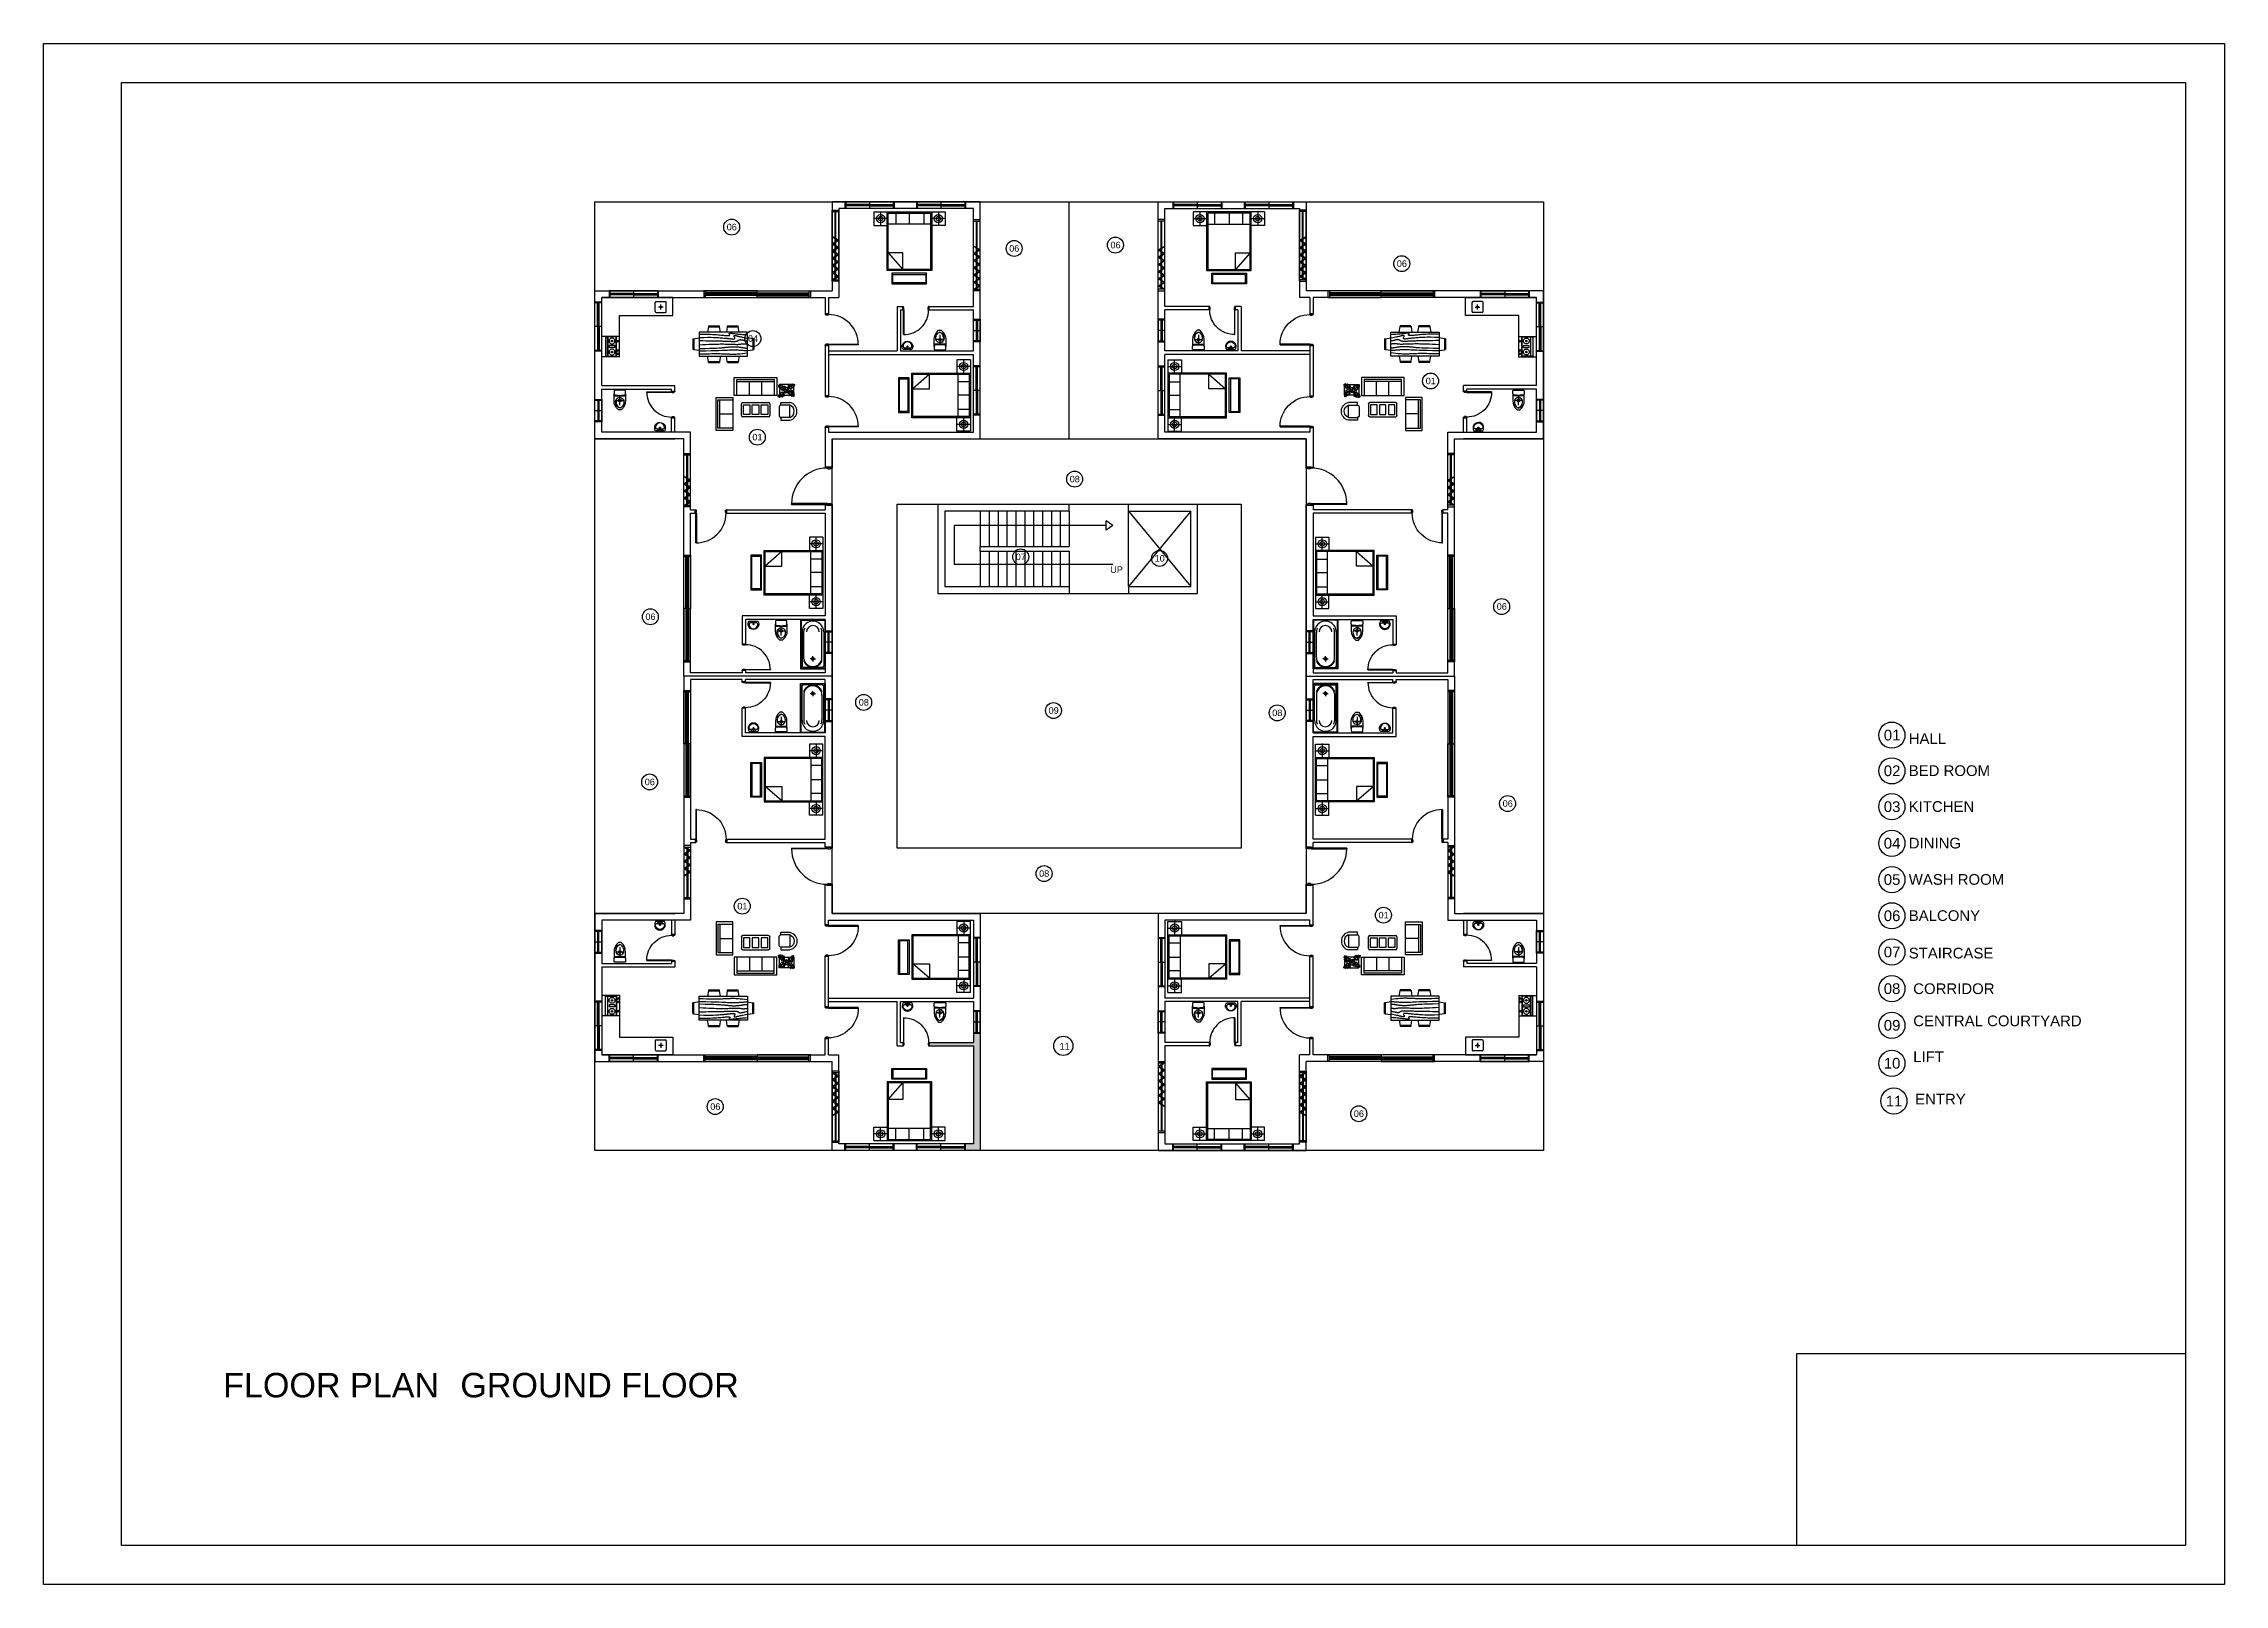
# Model space of a CAD drawing. Header units: millimetres. Extents: x 1122 to 74697, y 779 to 52745.
import ezdxf

# ---------------------------------------------------------------- set-up
doc = ezdxf.new("R2010")
doc.units = ezdxf.units.MM
doc.linetypes.add('HIDDEN', pattern=[0.375, 0.25, -0.125])
for name, color, linetype in [('A_section', 2, 'Continuous'), ('A_text', 7, 'Continuous'), ('BASE', 7, 'Continuous'), ('bed', 7, 'Continuous'), ('DOOR', 30, 'Continuous'), ('fsdffsd', 7, 'Continuous'), ('HATCH', 8, 'Continuous'), ('KITCHEN', 52, 'Continuous'), ('limesss', 7, 'Continuous'), ('NOI THAT', 42, 'Continuous'), ('TOILET', 23, 'Continuous'), ('WALLS', 210, 'Continuous'), ('WINDOW', 140, 'Continuous')]:
    doc.layers.add(name, color=color, linetype=linetype)
doc.styles.add('ATTR', font='romans.shx', dxfattribs={"width": 0.8, "height": 0.7})
doc.styles.get("Standard").update_dxf_attribs({"font": 'arial.ttf'})

msp = doc.modelspace()

# ---------------------------------------------------------------- texts
at = {"layer": 'A_text'}
for s, width, gutter_width, heights, insert, char_height, attachment_point in [('06', 584.84, 448, [0], (24168, 46446), 219.7, 7), ('06', 584.84, 448, [0], (33699, 45726), 219.7, 7), ('06', 584.84, 448, [0], (37115, 45839), 219.7, 7), ('06', 584.84, 448, [0], (46777, 45211), 219.7, 7), ('04', 584.84, 448, [0], (24885, 42683), 219.7, 7), ('01', 584.84, 448, [0], (47750, 41255), 219.7, 7), ('01', 584.84, 448, [0], (25034, 39360), 219.7, 7), ('08', 584.84, 448, [0], (35740, 37945), 219.7, 7), ('07', 584.84, 448, [0], (33920, 35324), 219.7, 7), ('10', 584.84, 448, [0], (38605, 35272), 219.7, 7), ('UP', 584.84, 448, [0], (37107, 34891), 219.7, 7), ('06', 584.84, 448, [0], (50147, 33647), 219.7, 7), ('06', 584.84, 448, [0], (21426, 33302), 219.7, 7), ('08', 584.84, 448, [0], (28623, 30415), 219.7, 7), ('09', 584.84, 448, [0], (35028, 30139), 219.7, 7), ('08', 584.84, 448, [0], (42574, 30060), 219.7, 7), ('01', 959.88, 736, [0], (63206, 29238), 360.6, 7), ('HALL', 18380.72, 736, [0], (64047, 29124), 360.6, 7), ('02', 959.88, 736, [0], (63206, 28034), 360.6, 7), ('BED ROOM', 18380.72, 736, [0], (64048, 28404), 360.6, 1), ('06', 584.84, 448, [0], (21402, 27730), 219.7, 7), ('06', 584.84, 448, [0], (50348, 27001), 219.7, 7), ('03', 959.88, 736, [0], (63206, 26824), 360.6, 7), ('KITCHEN', 18380.72, 736, [0], (64048, 27194), 360.6, 1), ('04', 959.88, 736, [0], (63206, 25590), 360.6, 7), ('DINING', 18380.72, 736, [0], (64048, 25960), 360.6, 1), ('08', 584.84, 448, [0], (34709, 24640), 219.7, 7), ('05', 959.88, 736, [0], (63206, 24365), 360.6, 7), ('WASH ROOM', 18380.72, 736, [0], (64048, 24735), 360.6, 1), ('01', 584.84, 448, [0], (24527, 23541), 219.7, 7), ('01', 584.84, 448, [0], (46160, 23238), 219.7, 7), ('06', 959.88, 736, [0], (63206, 23144), 360.6, 7), ('BALCONY', 18380.72, 736, [0], (64048, 23515), 360.6, 1), ('07', 959.88, 736, [0], (63206, 21922), 360.6, 7), ('STAIRCASE', 18380.72, 736, [0], (64048, 22250), 360.6, 1), ('08', 959.88, 736, [0], (63206, 20686), 360.6, 7), ('CORRIDOR', 18380.72, 736, [0], (64199, 20684), 360.6, 7), ('CENTRAL COURTYARD', 18380.72, 736, [0], (64200, 19965), 360.61, 1), ('09', 959.88, 736, [0], (63206, 19450), 360.6, 7), ('11', 959.88, 736, [0], (35400, 18817), 219.7, 7), ('10', 959.88, 736, [0], (63206, 18169), 360.6, 7), ('LIFT', 18380.72, 736, [0], (64200, 18755), 360.6, 1), ('06', 584.84, 448, [0], (23613, 16780), 219.7, 7), ('11', 959.88, 736, [0], (63272, 16897), 360.6, 7), ('ENTRY', 18380.72, 736, [0], (64264, 17325), 360.6, 1), ('06', 584.84, 448, [0], (45326, 16541), 219.7, 7), ('FLOOR PLAN  ', 41981.32, 1681, [5071], (7177, 7075), 823.62, 7), ('GROUND FLOOR', 18380.72, 736, [2220], (15180, 7075), 823.62, 7)]:
    msp.add_mtext_dynamic_manual_height_columns(s, width=width, gutter_width=gutter_width, heights=heights, dxfattribs=dict(at, insert=insert, char_height=char_height, attachment_point=attachment_point))

# ---------------------------------------------------------------- blocks, each defined once
blk = doc.blocks.new('A$C78170A85')
at = {"layer": 'HATCH'}
for points in [[(172, 767), (259, 767), (337, 766), (409, 764), (473, 762), (532, 759), (585, 756), (633, 753), (678, 749), (719, 746), (756, 743), (791, 739), (822, 737), (850, 734), (875, 732), (897, 730), (916, 728), (932, 727), (946, 727), (957, 727), (966, 728), (973, 729), (978, 730), (982, 732), (986, 734), (988, 737), (990, 739), (991, 742), (992, 745), (992, 748), (992, 751), (991, 754), (990, 757), (989, 760), (987, 762), (986, 765), (984, 767), (983, 770), (981, 772), (980, 774), (980, 776), (979, 779), (979, 781), (980, 783), (981, 785), (982, 787), (984, 789), (986, 790), (989, 791), (992, 792), (995, 793), (999, 794), (1004, 794), (1010, 794), (1017, 793), (1025, 792), (1034, 791), (1044, 790), (1056, 789), (1069, 787), (1085, 785), (1102, 783), (1122, 780), (1145, 778), (1170, 775), (1198, 772), (1229, 769), (1263, 766), (1300, 763), (1339, 759), (1381, 756), (1425, 753), (1472, 749)], [(172, 677), (298, 680), (403, 681), (489, 681), (558, 680), (615, 678), (661, 675), (700, 672), (735, 670), (768, 667), (799, 664), (829, 662), (858, 659), (885, 657), (911, 655), (935, 652), (957, 650), (978, 648), (997, 646), (1014, 643), (1030, 642), (1044, 640), (1057, 638), (1069, 637), (1079, 636), (1088, 636), (1096, 636), (1102, 637), (1108, 637), (1113, 639), (1117, 640), (1121, 642), (1124, 644), (1127, 646), (1129, 649), (1130, 652), (1132, 655), (1132, 658), (1133, 661), (1132, 665), (1131, 668), (1130, 671), (1128, 675), (1126, 678), (1124, 682), (1121, 685), (1118, 688), (1116, 692), (1113, 695), (1111, 699), (1110, 702), (1108, 705), (1107, 708), (1107, 712), (1107, 715), (1108, 718), (1109, 721), (1111, 723), (1114, 726), (1117, 728), (1121, 730), (1125, 732), (1130, 733), (1135, 733), (1141, 733), (1146, 732), (1153, 730), (1160, 728), (1168, 726), (1178, 722), (1189, 719), (1202, 715), (1216, 711), (1234, 707), (1254, 702), (1278, 697), (1306, 691), (1339, 684), (1377, 677), (1421, 669), (1472, 659)], [(172, 596), (267, 593), (351, 591), (424, 589), (489, 588), (545, 587), (595, 586), (639, 586), (679, 585), (715, 585), (748, 584), (779, 583), (808, 582), (836, 581), (862, 580), (887, 579), (912, 578), (937, 577), (961, 576), (985, 575), (1009, 574), (1032, 573), (1053, 572), (1073, 572), (1092, 572), (1110, 572), (1125, 572), (1139, 573), (1152, 574), (1163, 575), (1173, 577), (1182, 579), (1190, 581), (1197, 583), (1203, 586), (1208, 589), (1213, 592), (1217, 594), (1221, 598), (1225, 600), (1229, 603), (1233, 606), (1238, 609), (1242, 611), (1247, 613), (1252, 615), (1257, 616), (1263, 618), (1270, 618), (1277, 619), (1285, 619), (1293, 618), (1301, 617), (1310, 616), (1319, 615), (1328, 613), (1338, 611), (1347, 608), (1358, 606), (1370, 603), (1384, 599), (1400, 595), (1420, 590), (1443, 584), (1472, 578)], [(172, 478), (266, 485), (352, 490), (431, 494), (503, 497), (569, 499), (629, 500), (685, 501), (736, 502), (783, 502), (827, 502), (867, 501), (905, 501), (940, 500), (973, 499), (1003, 498), (1032, 497), (1060, 495), (1086, 494), (1110, 493), (1134, 493), (1155, 492), (1175, 492), (1194, 492), (1211, 492), (1227, 493), (1241, 494), (1254, 495), (1266, 497), (1277, 499), (1287, 500), (1297, 502), (1306, 504), (1315, 506), (1324, 507), (1332, 508), (1341, 509), (1350, 510), (1359, 510), (1368, 510), (1378, 510), (1389, 509), (1399, 508), (1410, 507), (1420, 505), (1430, 504), (1439, 502), (1447, 501), (1453, 500), (1457, 499), (1460, 498), (1463, 497), (1464, 497), (1465, 497), (1467, 497), (1469, 497), (1472, 497)], [(172, 379), (331, 383), (459, 386), (560, 389), (639, 393), (699, 396), (745, 399), (781, 402), (810, 405), (837, 407), (863, 410), (886, 413), (909, 415), (930, 417), (950, 419), (970, 421), (989, 423), (1007, 424), (1025, 426), (1043, 427), (1061, 428), (1079, 429), (1096, 429), (1115, 429), (1133, 429), (1152, 428), (1171, 427), (1190, 425), (1209, 424), (1227, 422), (1245, 420), (1263, 418), (1279, 415), (1294, 413), (1308, 411), (1322, 409), (1335, 406), (1347, 404), (1359, 402), (1370, 400), (1382, 398), (1394, 396), (1405, 394), (1417, 393), (1428, 392), (1439, 392), (1450, 393), (1461, 394), (1472, 397)], [(172, 316), (345, 319), (488, 323), (605, 326), (700, 329), (776, 332), (837, 334), (888, 337), (931, 339), (971, 340), (1008, 341), (1041, 342), (1072, 342), (1101, 342), (1128, 342), (1152, 342), (1175, 342), (1196, 341), (1216, 340), (1235, 339), (1254, 338), (1271, 337), (1289, 336), (1306, 335), (1324, 333), (1342, 332), (1361, 330), (1380, 329), (1399, 328), (1418, 327), (1436, 326), (1454, 325), (1472, 325)], [(172, 235), (278, 238), (370, 240), (447, 241), (513, 242), (569, 243), (617, 243), (660, 243), (697, 242), (733, 242), (766, 241), (797, 240), (826, 239), (853, 238), (879, 237), (904, 236), (927, 235), (949, 234), (970, 233), (991, 232), (1012, 231), (1033, 230), (1055, 230), (1078, 229), (1102, 229), (1128, 230), (1158, 231), (1191, 233), (1231, 236), (1277, 240), (1332, 245), (1396, 253), (1472, 262)]]:
    blk.add_lwpolyline(points, dxfattribs=at)
at = {"layer": 'NOI THAT'}
for p, q in [((0, 641), (18, 644)), ((0, 641), (0, 352)), ((18, 349), (18, 644)), ((27, 645), (172, 668)), ((27, 645), (27, 348)), ((1472, 822), (172, 822)), ((172, 822), (172, 172)), ((420, 966), (397, 821)), ((420, 966), (718, 966)), ((424, 993), (421, 975)), ((716, 975), (422, 975)), ((424, 993), (713, 993)), ((716, 975), (713, 993)), ((740, 821), (717, 966)), ((926, 966), (903, 821)), ((926, 966), (1223, 966)), ((930, 993), (927, 975)), ((1222, 975), (927, 975)), ((930, 993), (1219, 993)), ((1222, 975), (1219, 993)), ((1246, 821), (1223, 966)), ((1616, 645), (1471, 668)), ((1472, 172), (1472, 822)), ((1616, 645), (1616, 348)), ((1625, 349), (1625, 644)), ((1643, 641), (1625, 644)), ((1643, 641), (1643, 352)), ((18, 349), (0, 352)), ((172, 325), (27, 348)), ((420, 27), (397, 172)), ((420, 27), (718, 27)), ((424, 0), (421, 18)), ((716, 18), (422, 18)), ((424, 0), (713, 0)), ((716, 18), (713, 0)), ((740, 172), (717, 27)), ((926, 27), (903, 172)), ((926, 27), (1223, 27)), ((1222, 18), (927, 18)), ((930, 0), (927, 18)), ((930, 0), (1219, 0)), ((1222, 18), (1219, 0)), ((1246, 172), (1223, 27)), ((1471, 325), (1616, 348)), ((1625, 349), (1643, 352))]:
    blk.add_line(p, q, dxfattribs=at)
at = {"layer": 'NOI THAT', "ltscale": 20}
blk.add_line((172, 172), (1472, 172), dxfattribs=at)
blk = doc.blocks.new('LOVESET5')
at = {"linetype": 'Continuous'}
for p, q in [((35.75, 0), (35.75, -30.00001)), ((-19.75, -3), (31.25, -3)), ((-19.75, -30.00001), (-19.75, -3)), ((-19.75, -6.5), (31.25, -6.5)), ((5.75, -6.5), (5.75, -30.00001)), ((31.25, -3), (31.25, -30.00001))]:
    blk.add_line(p, q, dxfattribs=at)
for points in [[(35.75, -30.00001), (-24.25, -30.00001), (-24.25, 0), (24.25, 0)], [(24.25, 0), (35.75, 0)]]:
    blk.add_lwpolyline(points, dxfattribs=at)
blk = doc.blocks.new('LOUNGRND')
at = {"linetype": 'Continuous'}
for p, q in [((10.5, -12), (-10.5, -12)), ((-10.5, -26.913), (-10.5, -26.9121)), ((-7.413, -30), (7.413, -30)), ((10.5, -26.913), (10.5, -26.9121))]:
    blk.add_line(p, q, dxfattribs=at)
for points in [[(-10.5, -12), (-10.5, -12), (-10.5, -26.9121), (-15, -26.9121), (-15, -12)], [(10.5, -12), (10.5, -12), (10.5, -26.9121), (15, -26.9121), (15, -12)]]:
    blk.add_lwpolyline(points, dxfattribs=at)
for centre, radius, start, end in [((0, -15.375), 15.375, 12.68038, 167.3196), ((0, -15.6), 11.1, 18.92464, 161.0754), ((-7.413, -26.913), 3.087, 180, 270), ((7.413, -26.913), 3.087, 270, 0)]:
    blk.add_arc(centre, radius, start, end, dxfattribs=at)
blk = doc.blocks.new('TBLWGLAS')
at = {"linetype": 'Continuous'}
for p, q in [((-22, 0), (22, 0)), ((-24, -22), (-24, -2)), ((22, -24), (-22, -24)), ((-20.5, -20), (-20.5, -4)), ((-20.5, -4), (-9.5, -4)), ((-9.5, -20), (-20.5, -20)), ((-9.5, -4), (-9.5, -20)), ((-5.5, -20), (-5.5, -4)), ((-5.5, -4), (5.5, -4)), ((5.5, -20), (-5.5, -20)), ((5.5, -4), (5.5, -20)), ((9.5, -20), (9.5, -4)), ((9.5, -4), (20.5, -4)), ((20.5, -20), (9.5, -20)), ((20.5, -4), (20.5, -20)), ((24, -2), (24, -22))]:
    blk.add_line(p, q, dxfattribs=at)
for centre, start, end in [((-22, -2), 90, 180), ((22, -2), 0, 90), ((-22, -22), 180, 270), ((22, -22), 270, 0)]:
    blk.add_arc(centre, 2, start, end, dxfattribs=at)
blk = doc.blocks.new('PLANT1')
for p, q in [((-240.64722, 104.936036), (-243.459, 183.338216)), ((-243.459, 183.338216), (-223.09074, 172.960284)), ((-243.459, 183.338216), (-209.77098, 131.96443)), ((-210.03006, 97.88779), (-240.64722, 104.936036)), ((-230.39832, 108.265976), (-209.90052, 114.92611)), ((-223.09074, 172.960284), (-188.88456, 189.739778)), ((-203.62926, 43.31335), (-210.03006, 97.88779)), ((-209.77098, 131.96443), (-142.00632, 80.332072)), ((-159.30372, 46.384718), (-203.62926, 43.31335)), ((-199.52208, 135.294624), (-195.80352, 176.160684)), ((-196.7103, 56.89219), (-159.04464, 80.461358)), ((-188.88456, 189.739778), (-182.35422, 152.203404)), ((-182.35422, 152.203404), (-124.3203, 165.39464)), ((-142.65148, -4.859528), (-159.30372, 46.384718)), ((-105.11536, 1.671066), (-142.65148, -4.859528)), ((-142.00632, 80.332072), (-60.44438, 53.971698)), ((-135.73506, 8.719312), (-87.69096, 52.656994)), ((-131.23926, 151.815546), (-135.08736, 93.910912)), ((-124.3203, 165.39464), (-104.08158, 137.97788)), ((-105.11536, 1.671066), (-50.28438, 42.149268)), ((-104.08158, 137.97788), (-42.71772, 140.919962)), ((-70.5231, 69.566028), (-83.71332, 127.599694)), ((-50.28438, 42.149268), (-46.87316, 45.539152)), ((-46.87316, 45.539152), (-4.65074, 35.77336)), ((-42.71772, 140.919962), (-43.36542, 55.728108)), ((-43.36542, 55.728108), (4.65074, 43.723052)), ((-27.33548, -46.667928), (0, 0)), ((-4.65074, 35.77336), (-4.65074, 35.77336)), ((-4.65074, 35.77336), (0, 0)), ((4.65074, 43.723052), (10.85088, 7.949692)), ((10.85088, 7.949692), (35.65398, 11.924538)), ((46.50486, 7.949692), (23.2537, 0)), ((23.2537, 0), (40.30472, -13.911834)), ((35.65398, 11.924538), (86.258654, 68.081652)), ((96.447864, 64.57315), (46.50486, 7.949692)), ((74.932032, 143.772382), (85.516974, 180.372512)), ((74.932032, 143.772382), (87.276178, 76.744322)), ((85.516974, 180.372512), (138.873992, 172.87367)), ((86.258654, 68.081652), (87.276178, 76.744322)), ((94.68866, 168.20134), (113.118392, 105.758996)), ((172.734224, 26.646378), (96.447864, 64.57315)), ((161.803334, 142.44574), (99.213924, 75.521566)), ((181.141878, 0.172974), (108.515404, -23.848822)), ((120.790208, 82.916522), (178.733196, 69.332094)), ((138.873992, 172.87367), (155.54452, 214.059516)), ((155.54452, 214.059516), (207.401922, 195.889372)), ((237.91672, 180.718714), (161.803334, 142.44574)), ((164.71646, 201.888598), (169.388536, 157.703012)), ((221.332552, 101.432868), (170.97502, 130.274568)), ((196.989954, 83.089496), (172.734224, 26.646378)), ((181.141878, 0.172974), (218.858846, -5.215128)), ((230.504238, 89.261696), (196.989954, 83.089496)), ((207.401922, 195.889372), (227.15855, 220.31833)), ((225.658934, 209.647028), (222.659448, 188.303916)), ((227.15855, 220.31833), (298.859194, 188.477144)), ((244.088666, 147.204684), (230.504238, 89.261696)), ((236.416596, 170.047158), (271.51711, 148.790914)), ((298.859194, 188.477144), (237.91672, 180.718714)), ((280.688796, 136.619488), (244.088666, 147.204684)), ((298.859194, 188.477144), (280.602436, 174.719488)), ((280.602436, 174.719488), (280.688796, 136.619488)), ((-271.00784, -207.652112), (-252.75032, -193.89471)), ((-271.00784, -207.652112), (-210.06308, -199.893682)), ((-199.30618, -239.493298), (-271.00784, -207.652112)), ((-252.75032, -193.89471), (-252.83668, -155.79471)), ((-252.83668, -155.79471), (-216.23528, -166.379652)), ((-208.56448, -189.22238), (-243.66474, -167.966136)), ((-216.23528, -166.379652), (-202.65136, -108.436664)), ((-210.06308, -199.893682), (-133.95198, -161.620708)), ((-202.65136, -108.436664), (-169.1386, -102.264718)), ((-179.55006, -215.064594), (-199.30618, -239.493298)), ((-197.80758, -228.82225), (-194.80784, -207.479138)), ((-193.47942, -120.607836), (-143.12138, -149.44979)), ((-127.69342, -233.234738), (-179.55006, -215.064594)), ((-169.1386, -102.264718), (-144.8816, -45.821346)), ((-92.9386, -102.09149), (-150.88108, -88.507062)), ((-144.8816, -45.821346), (-68.59524, -83.748372)), ((-136.86282, -221.063566), (-141.53642, -176.87798)), ((-133.95198, -161.620708), (-71.31304, -95.395796)), ((-111.02086, -192.048892), (-127.69342, -233.234738)), ((-57.66562, -199.547734), (-111.02086, -192.048892)), ((-66.83756, -187.376562), (-85.26526, -124.934218)), ((-27.33548, -46.667928), (-68.59524, -83.748372)), ((-59.4233, -95.919544), (-58.4073, -87.25662)), ((-47.0789, -162.947604), (-59.4233, -95.919544)), ((-58.4073, -87.25662), (-10.85342, -39.748206)), ((-47.0789, -162.947604), (-57.66562, -199.547734)), ((-10.85342, -39.748206), (12.40028, -3.974846)), ((12.40028, -3.974846), (37.64534, -23.45309)), ((37.64534, -23.45309), (105.707942, -32.155892)), ((40.30472, -13.911834), (108.515404, -23.848822)), ((78.766924, -112.978184), (105.707942, -32.155892)), ((138.036554, -129.142744), (78.766924, -112.978184)), ((191.918336, -86.03742), (113.45291, -32.377888)), ((127.26035, -53.708554), (121.872248, -112.978184)), ((130.755644, -33.41624), (204.561948, -24.655272)), ((148.813012, -161.47161), (138.036554, -129.142744)), ((208.082642, -166.859966), (148.813012, -161.47161)), ((159.589216, -150.695406), (181.141878, -96.813878)), ((240.411508, -156.083508), (191.918336, -86.03742)), ((202.69454, -204.576934), (208.082642, -166.859966)), ((240.411508, -199.188578), (202.69454, -204.576934)), ((251.187966, -80.649318), (208.082642, -91.425522)), ((229.635304, -156.083508), (213.470744, -193.800476)), ((218.858846, -5.215128), (218.8591, -59.096656)), ((218.8591, -59.096656), (261.96417, -69.873114)), ((256.576068, -215.353138), (240.411508, -156.083508)), ((256.576068, -215.353138), (240.411508, -199.188578)), ((267.352526, -139.918948), (245.799864, -139.918948)), ((261.96417, -69.873114), (251.187966, -123.754642)), ((251.187966, -123.754642), (278.12873, -139.918948)), ((278.12873, -139.918948), (256.576068, -215.353138))]:
    blk.add_line(p, q)
for centre, radius, start, end in [((3.90398, 10.95883), 91.44, 178.6147, 235.1169), ((3.90398, 10.95883), 76.2, 168.1647, 238.6725), ((3.43662, 8.422894), 93.383227, 34.37569, 120.1028), ((2.51968, 5.259324), 79.951072, 33.82192, 124.9414), ((-0.62484, 10.986008), 80.429557, 338.4094, 20.03007), ((1.9431, 10.501122), 93.403293, 341.2017, 26.09184), ((3.07848, 14.252194), 93.714367, 242.5812, 331.2714), ((1.75514, 15.867888), 80.593082, 247.3711, 327.472)]:
    blk.add_arc(centre, radius, start, end)
at = {"style": 'ATTR', "width": 0.8, "flags": 9}
blk.add_attdef('ESTCODE', (0, 0), '', height=17.78, dxfattribs=at)
blk = doc.blocks.new('SOFA6')
at = {"linetype": 'Continuous'}
for p, q in [((-31.5, -3), (31.5, -3)), ((-31.5, -30), (-31.5, -3)), ((-31.5, -6.5), (31.5, -6.5)), ((-10.5, -30), (-10.5, -6.5)), ((10.5, -30), (10.5, -6.5)), ((31.5, -3), (31.5, -30))]:
    blk.add_line(p, q, dxfattribs=at)
blk.add_lwpolyline([(-36, -30), (-36, 0), (36, 0), (36, -30)], close=True, dxfattribs=at)
blk = doc.blocks.new('CHEST24')
at = {"linetype": 'Continuous'}
for p, q in [((24, 0), (0, 0)), ((0, 0), (0, -18.00001)), ((24, -18.00001), (24, 0)), ((0, -18.00001), (24, -18.00001))]:
    blk.add_line(p, q, dxfattribs=at)
blk = doc.blocks.new('DOOR')
at = {"layer": 'DOOR'}
for p, q in [((54081, 29373), (54081, 29488)), ((54081, 29488), (54106, 29488)), ((54106, 29469), (54106, 29488)), ((54127, 29469), (54106, 29469)), ((54127, 29419), (54127, 29469)), ((55107, 29419), (55107, 29469)), ((55107, 29469), (55127, 29469)), ((55127, 29469), (55127, 29488)), ((55152, 29488), (55127, 29488)), ((55152, 29373), (55152, 29488)), ((54106, 29373), (54081, 29373)), ((54106, 29373), (54106, 29394)), ((54106, 29394), (54127, 29394)), ((54106, 28373), (54106, 29373)), ((54127, 29373), (54106, 29373)), ((54127, 29394), (54127, 29419)), ((54127, 29373), (54127, 28373)), ((55107, 29394), (55107, 29419)), ((55127, 29394), (55107, 29394)), ((55127, 29373), (55127, 29394)), ((55127, 29373), (55152, 29373)), ((54127, 28373), (54106, 28373))]:
    blk.add_line(p, q, dxfattribs=at)
blk.add_arc((54127, 29373), 1000, 268.80625, 0, dxfattribs=at)
blk = doc.blocks.new('door 3')
at = {"layer": 'DOOR'}
for p, q in [((55671, 25022), (55671, 25001)), ((55786, 25022), (55671, 25022)), ((55786, 25001), (55786, 25022)), ((55706, 25001), (55671, 25001)), ((55706, 24984), (55706, 25001)), ((55748, 24984), (55706, 24984)), ((55769, 24984), (55748, 24984)), ((55786, 25001), (55769, 25001)), ((55769, 25001), (55769, 24984)), ((55706, 24150), (55671, 24150)), ((55671, 24129), (55671, 24150)), ((55786, 24129), (55671, 24129)), ((55748, 24167), (55706, 24167)), ((55706, 24167), (55706, 24150)), ((55769, 24167), (55748, 24167)), ((55769, 24150), (55769, 24167)), ((55786, 24150), (55769, 24150)), ((55786, 24167), (56620, 24167)), ((55786, 24167), (55786, 24150)), ((56620, 24150), (55786, 24150)), ((55786, 24150), (55786, 24129)), ((56620, 24167), (56620, 24150))]:
    blk.add_line(p, q, dxfattribs=at)
blk.add_arc((55786, 24167), 834, 358.80625, 90, dxfattribs=at)

# ---------------------------------------------------------------- hatches: boundary and pattern name
at = {"layer": 'limesss', "true_color": 0x636466}
h = msp.add_hatch(dxfattribs=at)
h.set_pattern_fill('CLAY', color=251)
h.set_pattern_definition([(0, (-605097.5885, -114674.48825), (0, 0.1875), []), (0, (-605097.5885, -114674.457), (0, 0.1875), []), (0, (-605097.5885, -114674.42575), (0, 0.1875), []), (0, (-605097.5885, -114674.36325), (0, 0.1875), [0.1875, -0.125])])
h.paths.add_polyline_path([(32722, 19367), (32492, 19367), (32492, 19055), (31002, 19055), (31002, 18940), (32492, 18940), (32492, 15640), (32227, 15640), (32227, 15410), (32722, 15410), (32722, 17095)])

# ---------------------------------------------------------------- linework, layer by layer
at = {"layer": 'A_section', "lineweight": -3, "transparency": 33554687}
for p, q in [((32722, 47410), (27722, 47410)), ((27722, 47410), (27722, 44410)), ((32492, 47180), (27952, 47180)), ((27952, 47180), (27952, 44180)), ((32492, 43880), (32492, 47180)), ((32722, 45725), (32722, 47410)), ((38722, 45725), (38722, 47410)), ((38722, 47410), (43722, 47410)), ((38952, 43880), (38952, 47180)), ((38952, 47180), (43492, 47180)), ((43492, 47180), (43492, 44180)), ((43722, 47410), (43722, 44410)), ((32722, 39410), (32722, 45725)), ((38722, 39410), (38722, 45725)), ((19722, 39410), (19722, 44410)), ((19722, 44410), (27722, 44410)), ((19952, 41210), (19952, 44180)), ((22352, 44180), (24810, 44180)), ((24810, 44180), (27492, 44180)), ((27492, 44180), (27492, 43608)), ((27607, 44180), (27952, 44180)), ((27607, 44180), (27607, 43608)), ((43837, 44180), (43492, 44180)), ((51722, 44410), (43722, 44410)), ((43837, 44180), (43837, 43608)), ((46634, 44180), (43952, 44180)), ((43952, 44180), (43952, 43608)), ((49092, 44180), (46634, 44180)), ((51492, 41210), (51492, 44180)), ((51722, 39410), (51722, 44410)), ((29919, 43880), (29919, 42380)), ((29919, 43880), (30130, 43880)), ((30034, 43765), (30034, 42380)), ((30034, 43765), (30147, 43765)), ((30981, 43880), (32492, 43880)), ((30981, 43765), (32492, 43765)), ((32492, 42380), (32492, 43765)), ((40463, 43880), (38952, 43880)), ((38952, 42380), (38952, 43765)), ((40463, 43765), (38952, 43765)), ((41410, 43765), (41410, 42380)), ((41525, 43880), (41525, 42380)), ((27492, 42586), (27492, 40840)), ((27607, 42607), (27607, 40840)), ((27607, 42380), (29919, 42380)), ((27607, 42265), (32492, 42265)), ((30034, 42380), (32492, 42380)), ((32492, 39640), (32492, 42265)), ((41410, 42380), (38952, 42380)), ((38952, 39640), (38952, 42265)), ((43837, 42265), (38952, 42265)), ((43837, 42380), (41525, 42380)), ((43837, 42607), (43837, 40840)), ((43952, 42586), (43952, 40840)), ((19952, 41210), (22422, 41210)), ((22422, 40999), (22422, 41210)), ((51492, 41210), (49022, 41210)), ((49022, 40999), (49022, 41210)), ((19952, 39640), (19952, 41095)), ((19952, 41095), (22307, 41095)), ((22307, 40981), (22307, 41095)), ((51492, 41095), (49137, 41095)), ((49137, 40981), (49137, 41095)), ((51492, 39640), (51492, 41095)), ((22307, 39640), (22307, 40148)), ((22422, 39640), (22422, 40148)), ((27492, 39819), (27492, 39640)), ((27607, 39794), (27492, 39794)), ((27607, 39839), (27607, 39640)), ((43837, 39839), (43837, 39640)), ((43837, 39794), (43952, 39794)), ((43952, 39819), (43952, 39640)), ((49022, 39640), (49022, 40148)), ((49137, 39640), (49137, 40148)), ((22722, 39410), (19722, 39410)), ((19722, 39410), (22422, 39410)), ((22952, 39640), (19952, 39640)), ((22722, 31410), (22722, 39410)), ((22952, 37025), (22952, 39640)), ((27492, 39640), (27492, 38460)), ((27607, 39640), (32492, 39640)), ((27722, 39410), (32722, 39410)), ((27722, 39410), (27722, 38430)), ((27722, 38430), (27722, 39410)), ((27722, 39410), (32722, 39410)), ((43722, 39410), (38722, 39410)), ((43722, 39410), (38722, 39410)), ((43837, 39640), (38952, 39640)), ((43722, 39410), (43722, 38430)), ((43722, 38430), (43722, 39410)), ((43952, 39640), (43952, 38460)), ((48492, 39640), (51492, 39640)), ((48492, 37025), (48492, 39640)), ((48722, 39410), (51722, 39410)), ((48722, 31410), (48722, 39410)), ((51722, 39410), (49022, 39410)), ((27722, 38460), (27492, 38460)), ((43722, 38460), (43952, 38460)), ((22952, 37025), (23127, 37025)), ((22952, 31525), (22952, 36910)), ((22952, 36910), (23148, 36910)), ((24148, 37025), (27492, 37025)), ((24148, 36910), (27492, 36910)), ((27492, 37175), (27492, 37025)), ((27722, 37175), (27492, 37175)), ((27492, 36910), (27492, 33440)), ((27722, 37205), (27722, 31410)), ((27722, 31410), (27722, 37205)), ((43722, 37205), (43722, 31410)), ((43722, 31410), (43722, 37205)), ((43722, 37175), (43952, 37175)), ((43952, 37175), (43952, 37025)), ((47296, 37025), (43952, 37025)), ((43952, 36910), (43952, 33440)), ((47296, 36910), (43952, 36910)), ((48492, 36910), (48296, 36910)), ((48492, 37025), (48317, 37025)), ((48492, 31525), (48492, 36910)), ((27492, 33440), (24692, 33440)), ((24692, 33440), (24692, 32492)), ((27492, 33325), (24807, 33325)), ((24807, 33325), (24807, 32492)), ((27492, 33325), (27492, 31525)), ((43952, 33440), (46752, 33440)), ((43952, 33325), (43952, 31525)), ((43952, 33325), (46637, 33325)), ((46637, 33325), (46637, 32492)), ((46752, 33440), (46752, 32492)), ((24807, 32492), (24692, 32492)), ((46637, 32492), (46752, 32492)), ((27722, 31410), (22722, 31410)), ((22722, 31410), (22722, 23410)), ((27722, 31410), (22722, 31410)), ((24692, 31525), (22952, 31525)), ((24692, 31295), (22952, 31295)), ((22952, 31295), (22952, 25910)), ((24692, 31620), (24692, 31525)), ((24692, 31199), (24692, 31295)), ((24807, 31600), (24807, 31525)), ((27492, 31525), (24807, 31525)), ((27492, 31294), (24807, 31294)), ((24807, 31220), (24807, 31294)), ((27492, 29495), (27492, 31294)), ((27722, 25615), (27722, 31410)), ((27722, 31410), (27722, 25615)), ((43722, 31410), (48722, 31410)), ((43722, 25615), (43722, 31410)), ((43722, 31410), (48722, 31410)), ((43722, 31410), (43722, 25615)), ((43952, 31525), (46637, 31525)), ((43952, 29495), (43952, 31294)), ((43952, 31294), (46637, 31294)), ((46637, 31600), (46637, 31525)), ((46637, 31220), (46637, 31294)), ((46752, 31620), (46752, 31525)), ((46752, 31525), (48492, 31525)), ((46752, 31295), (48492, 31295)), ((46752, 31199), (46752, 31295)), ((48492, 31295), (48492, 25910)), ((48722, 31410), (48722, 23410)), ((24692, 29380), (24692, 30327)), ((24807, 30327), (24692, 30327)), ((24807, 29495), (24807, 30327)), ((46637, 29495), (46637, 30327)), ((46637, 30327), (46752, 30327)), ((46752, 29380), (46752, 30327)), ((27492, 29495), (24807, 29495)), ((43952, 29495), (46637, 29495)), ((27492, 29380), (24692, 29380)), ((27492, 25910), (27492, 29380)), ((43952, 25910), (43952, 29380)), ((43952, 29380), (46752, 29380)), ((22952, 25910), (23148, 25910)), ((22952, 25795), (22952, 23180)), ((22952, 25795), (23127, 25795)), ((24148, 25910), (27492, 25910)), ((24148, 25795), (27492, 25795)), ((27492, 25645), (27492, 25795)), ((47296, 25910), (43952, 25910)), ((43952, 25645), (43952, 25795)), ((47296, 25795), (43952, 25795)), ((48492, 25910), (48296, 25910)), ((48492, 25795), (48317, 25795)), ((48492, 25795), (48492, 23180)), ((27722, 25645), (27492, 25645)), ((43722, 25645), (43952, 25645)), ((27492, 23180), (27492, 24360)), ((27722, 24360), (27492, 24360)), ((27722, 23410), (27722, 24390)), ((27722, 24390), (27722, 23410)), ((43722, 23410), (43722, 24390)), ((43722, 24390), (43722, 23410)), ((43722, 24360), (43952, 24360)), ((43952, 23180), (43952, 24360)), ((22722, 23410), (19722, 23410)), ((19722, 23410), (19722, 18410)), ((19722, 23410), (22422, 23410)), ((22952, 23180), (19952, 23180)), ((19952, 23180), (19952, 21725)), ((22307, 23180), (22307, 22671)), ((22422, 23180), (22422, 22671)), ((27492, 23001), (27492, 23180)), ((27607, 23026), (27492, 23026)), ((27607, 23180), (32492, 23180)), ((27607, 22980), (27607, 23180)), ((27722, 23410), (32722, 23410)), ((27722, 23410), (32722, 23410)), ((32492, 23180), (32492, 20555)), ((32722, 23410), (32722, 17095)), ((43722, 23410), (38722, 23410)), ((38722, 23410), (38722, 17095)), ((43722, 23410), (38722, 23410)), ((43837, 23180), (38952, 23180)), ((38952, 23180), (38952, 20555)), ((43837, 22980), (43837, 23180)), ((43837, 23026), (43952, 23026)), ((43952, 23001), (43952, 23180)), ((48492, 23180), (51492, 23180)), ((48722, 23410), (51722, 23410)), ((51722, 23410), (49022, 23410)), ((49022, 23180), (49022, 22671)), ((49137, 23180), (49137, 22671)), ((51492, 23180), (51492, 21725)), ((51722, 23410), (51722, 18410)), ((19952, 21725), (22307, 21725)), ((19952, 21610), (19952, 18640)), ((19952, 21610), (22422, 21610)), ((22307, 21838), (22307, 21725)), ((22422, 21820), (22422, 21610)), ((27492, 20233), (27492, 21979)), ((27607, 20212), (27607, 21979)), ((43837, 20212), (43837, 21979)), ((43952, 20233), (43952, 21979)), ((49022, 21820), (49022, 21610)), ((51492, 21610), (49022, 21610)), ((49137, 21838), (49137, 21725)), ((51492, 21725), (49137, 21725)), ((51492, 21610), (51492, 18640)), ((27607, 20555), (32492, 20555)), ((27607, 20440), (29919, 20440)), ((29919, 18940), (29919, 20440)), ((30034, 19055), (30034, 20440)), ((30034, 20440), (32492, 20440)), ((32492, 20440), (32492, 19055)), ((43837, 20555), (38952, 20555)), ((38952, 20440), (38952, 19055)), ((41410, 20440), (38952, 20440)), ((41410, 19055), (41410, 20440)), ((41525, 18940), (41525, 20440)), ((43837, 20440), (41525, 20440)), ((27492, 18640), (27492, 19212)), ((27607, 18640), (27607, 19212)), ((43837, 18640), (43837, 19212)), ((43952, 18640), (43952, 19212)), ((19722, 18410), (27722, 18410)), ((22352, 18640), (24810, 18640)), ((24810, 18640), (27492, 18640)), ((27607, 18640), (27952, 18640)), ((27722, 15410), (27722, 18410)), ((27952, 15640), (27952, 18640)), ((30981, 19055), (32492, 19055)), ((30981, 18940), (32492, 18940)), ((32492, 18940), (32492, 15640)), ((40463, 19055), (38952, 19055)), ((38952, 18940), (38952, 15640)), ((40463, 18940), (38952, 18940)), ((43492, 15640), (43492, 18640)), ((43837, 18640), (43492, 18640)), ((43722, 15410), (43722, 18410)), ((51722, 18410), (43722, 18410)), ((46634, 18640), (43952, 18640)), ((49092, 18640), (46634, 18640)), ((32722, 17095), (32722, 15410)), ((38722, 17095), (38722, 15410)), ((32492, 15640), (27952, 15640)), ((38952, 15640), (43492, 15640)), ((32722, 15410), (27722, 15410)), ((38722, 15410), (43722, 15410))]:
    msp.add_line(p, q, dxfattribs=at)
at = {"layer": 'A_section', "lineweight": -3}
for p, q in [((37199, 36492), (36975, 36651)), ((36975, 36333), (36975, 36651)), ((37199, 36492), (36975, 36333))]:
    msp.add_line(p, q, dxfattribs=at)
msp.add_lwpolyline([(36975, 36492), (31845, 36492), (31845, 35186), (37199, 35187)], dxfattribs=at)
at = {"layer": 'A_text'}
for centre, radius in [((24335, 46558), 269), ((33866, 45837), 269), ((37281, 45951), 269), ((46943, 45323), 269), ((25052, 42795), 269), ((47917, 41366), 269), ((25201, 39472), 269), ((35907, 38057), 269), ((34087, 35436), 269), ((38772, 35384), 269), ((50314, 33758), 269), ((21592, 33413), 269), ((28789, 30527), 269), ((35194, 30251), 269), ((42741, 30172), 269), ((63479, 29421), 442), ((21568, 27842), 269), ((63479, 28217), 442), ((50515, 27113), 269), ((63479, 27008), 442), ((63479, 25773), 442), ((34875, 24751), 269), ((63479, 24548), 442), ((24694, 23653), 269), ((46326, 23350), 269), ((63479, 23328), 442), ((63479, 22106), 442), ((63479, 20870), 442), ((63479, 19633), 442), ((35525, 18943), 324), ((63479, 18352), 442), ((23780, 16892), 269), ((45493, 16653), 269), ((63546, 17081), 442)]:
    msp.add_circle(centre, radius, dxfattribs=at)
at = {"layer": 'BASE'}
for p, q in [((27722, 39410), (43722, 39410)), ((27722, 23410), (27722, 39410)), ((43722, 39410), (43722, 23410)), ((29922, 37210), (41522, 37210)), ((29922, 25610), (29922, 37210)), ((31292, 37210), (31292, 34200)), ((35722, 36980), (31522, 36980)), ((31522, 36980), (31522, 34430)), ((32722, 36980), (32722, 35780)), ((33022, 36980), (33022, 35780)), ((33322, 36980), (33322, 35780)), ((33622, 36980), (33622, 35780)), ((33922, 36980), (33922, 35780)), ((34222, 36980), (34222, 35780)), ((34522, 36980), (34522, 35780)), ((34822, 36980), (34822, 35780)), ((35122, 36980), (35122, 35780)), ((35422, 36980), (35422, 35780)), ((35722, 36980), (35722, 37210)), ((35722, 36980), (35722, 35780)), ((37722, 36980), (37722, 37210)), ((37722, 34430), (37722, 36980)), ((37722, 36980), (39822, 36980)), ((37722, 36980), (39822, 34430)), ((39822, 36980), (37722, 34430)), ((39822, 34430), (39822, 36980)), ((40052, 34200), (40052, 37210)), ((41522, 37210), (41522, 25610)), ((32722, 35780), (35722, 35780)), ((32722, 35630), (32722, 35780)), ((32722, 35630), (32722, 34430)), ((32722, 35630), (35722, 35630)), ((33022, 35630), (33022, 34430)), ((33322, 35630), (33322, 34430)), ((33622, 35630), (33622, 34430)), ((33922, 35630), (33922, 34430)), ((34222, 35630), (34222, 34430)), ((34522, 35630), (34522, 34430)), ((34822, 35630), (34822, 34430)), ((35122, 35630), (35122, 34430)), ((35422, 35630), (35422, 34430)), ((35722, 35630), (35722, 34430)), ((31292, 34200), (35722, 34200)), ((31522, 34430), (35722, 34430)), ((35722, 34430), (35722, 34200)), ((35722, 34200), (37722, 34200)), ((37722, 34430), (39822, 34430)), ((37722, 34430), (37722, 34200)), ((37722, 34200), (39822, 34200)), ((39822, 34200), (40052, 34200)), ((41522, 25610), (29922, 25610)), ((43722, 23410), (27722, 23410))]:
    msp.add_line(p, q, dxfattribs=at)
at = {"layer": 'bed', "color": 0}
for p, q in [((29598, 46844), (29122, 46844)), ((29360, 47082), (29360, 46606)), ((29585, 45090), (29585, 47070)), ((29615, 45123), (29615, 47032)), ((29615, 47032), (31049, 47032)), ((31049, 46661), (29615, 46661)), ((29873, 47032), (29873, 46661)), ((30329, 47032), (30329, 46661)), ((30814, 47032), (30814, 46661)), ((31049, 47032), (31049, 45123)), ((31549, 46844), (31072, 46844)), ((31085, 47070), (31085, 45090)), ((31310, 47082), (31310, 46606)), ((39895, 46844), (40371, 46844)), ((40133, 47082), (40133, 46606)), ((40359, 47070), (40359, 45090)), ((40395, 47032), (40395, 45123)), ((41828, 47032), (40395, 47032)), ((40395, 46661), (41828, 46661)), ((40629, 47032), (40629, 46661)), ((41115, 47032), (41115, 46661)), ((41571, 47032), (41571, 46661)), ((41828, 45123), (41828, 47032)), ((41846, 46844), (42322, 46844)), ((41859, 45090), (41859, 47070)), ((42084, 47082), (42084, 46606)), ((29615, 45691), (30107, 45123)), ((30107, 45685), (29615, 45691)), ((30107, 45123), (30107, 45685)), ((41828, 45691), (41336, 45123)), ((41336, 45685), (41828, 45691)), ((41336, 45123), (41336, 45685)), ((31049, 45123), (29615, 45123)), ((29774, 44963), (30883, 44963)), ((29774, 44676), (29774, 44963)), ((30883, 44963), (30883, 44676)), ((40395, 45123), (41828, 45123)), ((40561, 44963), (40561, 44676)), ((41669, 44963), (40561, 44963)), ((41669, 44676), (41669, 44963)), ((30883, 44676), (29774, 44676)), ((40561, 44676), (41669, 44676)), ((32164, 41616), (32164, 42092)), ((39280, 41616), (39280, 42092)), ((29996, 40332), (29996, 41440)), ((29996, 41440), (30284, 41440)), ((30284, 41440), (30284, 40332)), ((30411, 41629), (32391, 41629)), ((31011, 41599), (30443, 41107)), ((30443, 41599), (32352, 41599)), ((30443, 40165), (30443, 41599)), ((31006, 41107), (31011, 41599)), ((32402, 41854), (31926, 41854)), ((31981, 40165), (31981, 41599)), ((32352, 41341), (31981, 41341)), ((32352, 41599), (32352, 40165)), ((39041, 41854), (39518, 41854)), ((41033, 41629), (39053, 41629)), ((41001, 41599), (39091, 41599)), ((39091, 41599), (39091, 40165)), ((39091, 41341), (39463, 41341)), ((39463, 40165), (39463, 41599)), ((40432, 41599), (41001, 41107)), ((40438, 41107), (40432, 41599)), ((41001, 40165), (41001, 41599)), ((41160, 41440), (41160, 40332)), ((41448, 41440), (41160, 41440)), ((41448, 40332), (41448, 41440)), ((30443, 41107), (31006, 41107)), ((32352, 40885), (31981, 40885)), ((39091, 40885), (39463, 40885)), ((41001, 41107), (40438, 41107)), ((30284, 40332), (29996, 40332)), ((32391, 40129), (30411, 40129)), ((32352, 40165), (30443, 40165)), ((32402, 39904), (31926, 39904)), ((32352, 40400), (31981, 40400)), ((32164, 39666), (32164, 40142)), ((39041, 39904), (39518, 39904)), ((39053, 40129), (41033, 40129)), ((39091, 40400), (39463, 40400)), ((39091, 40165), (41001, 40165)), ((39280, 39666), (39280, 40142)), ((41160, 40332), (41448, 40332)), ((32402, 22915), (31926, 22915)), ((32164, 23153), (32164, 22677)), ((39041, 22915), (39518, 22915)), ((39280, 23153), (39280, 22677)), ((29996, 22488), (29996, 21379)), ((30284, 22488), (29996, 22488)), ((30284, 21379), (30284, 22488)), ((32391, 22690), (30411, 22690)), ((32352, 22654), (30443, 22654)), ((30443, 22654), (30443, 21220)), ((31981, 22654), (31981, 21220)), ((32352, 22419), (31981, 22419)), ((32352, 21220), (32352, 22654)), ((39053, 22690), (41033, 22690)), ((39091, 22654), (41001, 22654)), ((39091, 21220), (39091, 22654)), ((39091, 22419), (39463, 22419)), ((39463, 22654), (39463, 21220)), ((41001, 22654), (41001, 21220)), ((41160, 22488), (41448, 22488)), ((41160, 21379), (41160, 22488)), ((41448, 22488), (41448, 21379)), ((29996, 21379), (30284, 21379)), ((31011, 21220), (30443, 21712)), ((30443, 21712), (31006, 21712)), ((31006, 21712), (31011, 21220)), ((32352, 21934), (31981, 21934)), ((32352, 21478), (31981, 21478)), ((39091, 21934), (39463, 21934)), ((39091, 21478), (39463, 21478)), ((40432, 21220), (41001, 21712)), ((40438, 21712), (40432, 21220)), ((41001, 21712), (40438, 21712)), ((41448, 21379), (41160, 21379)), ((30411, 21190), (32391, 21190)), ((30443, 21220), (32352, 21220)), ((32402, 20965), (31926, 20965)), ((32164, 21203), (32164, 20727)), ((39041, 20965), (39518, 20965)), ((41033, 21190), (39053, 21190)), ((41001, 21220), (39091, 21220)), ((39280, 21203), (39280, 20727)), ((29585, 17729), (29585, 15749)), ((29615, 17128), (30107, 17697)), ((29615, 17697), (29615, 15787)), ((31049, 17697), (29615, 17697)), ((30883, 18144), (29774, 18144)), ((29774, 18144), (29774, 17856)), ((29774, 17856), (30883, 17856)), ((30107, 17697), (30107, 17134)), ((30883, 17856), (30883, 18144)), ((31049, 15787), (31049, 17697)), ((31085, 15749), (31085, 17729)), ((40359, 15749), (40359, 17729)), ((40395, 15787), (40395, 17697)), ((40395, 17697), (41828, 17697)), ((40561, 18144), (41669, 18144)), ((40561, 17856), (40561, 18144)), ((41669, 17856), (40561, 17856)), ((41828, 17128), (41336, 17697)), ((41336, 17697), (41336, 17134)), ((41669, 18144), (41669, 17856)), ((41828, 17697), (41828, 15787)), ((41859, 17729), (41859, 15749)), ((30107, 17134), (29615, 17128)), ((41336, 17134), (41828, 17128)), ((29360, 15737), (29360, 16214)), ((31310, 15737), (31310, 16214)), ((40133, 15737), (40133, 16214)), ((42084, 15737), (42084, 16214)), ((29598, 15975), (29122, 15975)), ((31049, 16159), (29615, 16159)), ((29615, 15787), (31049, 15787)), ((29873, 15787), (29873, 16159)), ((30329, 15787), (30329, 16159)), ((30814, 15787), (30814, 16159)), ((31549, 15975), (31072, 15975)), ((39895, 15975), (40371, 15975)), ((40395, 16159), (41828, 16159)), ((41828, 15787), (40395, 15787)), ((40629, 15787), (40629, 16159)), ((41115, 15787), (41115, 16159)), ((41571, 15787), (41571, 16159)), ((41846, 15975), (42322, 15975))]:
    msp.add_line(p, q, dxfattribs=at)
for points in [[(29135, 47070), (29135, 46616), (29585, 46616)], [(29135, 47070), (31535, 47070), (31535, 46616), (31085, 46616)], [(42309, 47070), (39909, 47070), (39909, 46616), (40359, 46616)], [(42309, 47070), (42309, 46616), (41859, 46616)], [(31085, 45090), (29585, 45090)], [(40359, 45090), (41859, 45090)], [(32391, 42079), (31937, 42079), (31937, 41629)], [(32391, 42079), (32391, 39679), (31937, 39679), (31937, 40129)], [(39053, 42079), (39507, 42079), (39507, 41629)], [(39053, 42079), (39053, 39679), (39507, 39679), (39507, 40129)], [(30411, 40129), (30411, 41629)], [(41033, 40129), (41033, 41629)], [(32391, 20740), (32391, 23140), (31937, 23140), (31937, 22690)], [(39053, 20740), (39053, 23140), (39507, 23140), (39507, 22690)], [(30411, 22690), (30411, 21190)], [(41033, 22690), (41033, 21190)], [(32391, 20740), (31937, 20740), (31937, 21190)], [(39053, 20740), (39507, 20740), (39507, 21190)], [(31085, 17729), (29585, 17729)], [(40359, 17729), (41859, 17729)], [(29135, 15749), (29135, 16203), (29585, 16203)], [(29135, 15749), (31535, 15749), (31535, 16203), (31085, 16203)], [(42309, 15749), (39909, 15749), (39909, 16203), (40359, 16203)], [(42309, 15749), (42309, 16203), (41859, 16203)]]:
    msp.add_lwpolyline(points, dxfattribs=at)
for points in [[(29744, 45001), (29744, 44645), (30913, 44645), (30913, 45001)], [(41700, 45001), (41700, 44645), (40531, 44645), (40531, 45001)], [(30322, 41470), (29966, 41470), (29966, 40301), (30322, 40301)], [(41122, 41470), (41478, 41470), (41478, 40301), (41122, 40301)], [(30322, 21349), (29966, 21349), (29966, 22518), (30322, 22518)], [(41122, 21349), (41478, 21349), (41478, 22518), (41122, 22518)], [(29744, 17818), (29744, 18174), (30913, 18174), (30913, 17818)], [(41700, 17818), (41700, 18174), (40531, 18174), (40531, 17818)]]:
    msp.add_lwpolyline(points, close=True, dxfattribs=at)
for centre, radius in [((29360, 46844), 139), ((29360, 46844), 75), ((31310, 46844), 139), ((31310, 46844), 75), ((40133, 46844), 139), ((40133, 46844), 75), ((42084, 46844), 139), ((42084, 46844), 75), ((32164, 41854), 139), ((39280, 41854), 139), ((32164, 41854), 75), ((39280, 41854), 75), ((32164, 39904), 139), ((32164, 39904), 75), ((39280, 39904), 139), ((39280, 39904), 75), ((32164, 22915), 139), ((32164, 22915), 75), ((39280, 22915), 139), ((39280, 22915), 75), ((32164, 20965), 139), ((32164, 20965), 75), ((39280, 20965), 139), ((39280, 20965), 75), ((29360, 15975), 139), ((29360, 15975), 75), ((31310, 15975), 139), ((31310, 15975), 75), ((40133, 15975), 139), ((40133, 15975), 75), ((42084, 15975), 139), ((42084, 15975), 75)]:
    msp.add_circle(centre, radius, dxfattribs=at)
at = {"layer": 'DOOR'}
for p, q in [((27557, 38430), (27557, 38460)), ((27557, 38460), (27722, 38460)), ((27557, 38430), (27582, 38430)), ((27582, 38430), (27582, 38405)), ((27582, 38405), (27612, 38405)), ((27612, 38405), (27672, 38405)), ((27672, 38405), (27672, 38430)), ((27672, 38430), (27697, 38430)), ((27722, 38430), (27697, 38430)), ((27722, 38430), (27722, 38460)), ((43887, 38460), (43722, 38460)), ((43722, 38430), (43722, 38460)), ((43722, 38430), (43747, 38430)), ((43772, 38430), (43747, 38430)), ((43772, 38405), (43772, 38430)), ((43832, 38405), (43772, 38405)), ((43862, 38405), (43832, 38405)), ((43887, 38430), (43862, 38430)), ((43862, 38430), (43862, 38405)), ((43887, 38430), (43887, 38460)), ((23127, 36910), (23148, 36910)), ((27557, 37230), (26357, 37230)), ((26357, 37205), (26357, 37230)), ((26357, 37205), (27557, 37205)), ((27557, 37205), (27557, 37230)), ((27557, 37205), (27582, 37205)), ((27557, 37205), (27557, 37175)), ((27557, 37175), (27722, 37175)), ((27582, 37205), (27582, 37230)), ((27582, 37230), (27612, 37230)), ((27612, 37230), (27672, 37230)), ((27672, 37230), (27672, 37205)), ((27672, 37205), (27697, 37205)), ((27722, 37205), (27697, 37205)), ((27722, 37205), (27722, 37175)), ((43722, 37205), (43747, 37205)), ((43722, 37205), (43722, 37175)), ((43887, 37175), (43722, 37175)), ((43772, 37205), (43747, 37205)), ((43832, 37230), (43772, 37230)), ((43772, 37230), (43772, 37205)), ((43862, 37230), (43832, 37230)), ((43862, 37205), (43862, 37230)), ((43887, 37205), (43862, 37205)), ((43887, 37205), (43887, 37230)), ((43887, 37230), (45087, 37230)), ((45087, 37205), (43887, 37205)), ((43887, 37205), (43887, 37175)), ((45087, 37205), (45087, 37230)), ((48317, 36910), (48296, 36910)), ((23127, 25910), (23148, 25910)), ((48317, 25910), (48296, 25910)), ((26357, 25615), (27557, 25615)), ((26357, 25615), (26357, 25590)), ((27557, 25590), (26357, 25590)), ((27557, 25615), (27557, 25645)), ((27557, 25645), (27722, 25645)), ((27557, 25615), (27557, 25590)), ((27557, 25615), (27582, 25615)), ((27582, 25615), (27582, 25590)), ((27582, 25590), (27612, 25590)), ((27612, 25590), (27672, 25590)), ((27672, 25615), (27697, 25615)), ((27672, 25590), (27672, 25615)), ((27722, 25615), (27697, 25615)), ((27722, 25615), (27722, 25645)), ((43887, 25645), (43722, 25645)), ((43722, 25615), (43722, 25645)), ((43722, 25615), (43747, 25615)), ((43772, 25615), (43747, 25615)), ((43772, 25590), (43772, 25615)), ((43832, 25590), (43772, 25590)), ((43862, 25590), (43832, 25590)), ((43887, 25615), (43862, 25615)), ((43862, 25615), (43862, 25590)), ((43887, 25615), (43887, 25645)), ((45087, 25615), (43887, 25615)), ((43887, 25615), (43887, 25590)), ((43887, 25590), (45087, 25590)), ((45087, 25615), (45087, 25590)), ((27557, 24390), (27582, 24390)), ((27557, 24390), (27557, 24360)), ((27557, 24360), (27722, 24360)), ((27582, 24390), (27582, 24415)), ((27582, 24415), (27612, 24415)), ((27612, 24415), (27672, 24415)), ((27672, 24415), (27672, 24390)), ((27672, 24390), (27697, 24390)), ((27722, 24390), (27697, 24390)), ((27722, 24390), (27722, 24360)), ((43722, 24390), (43747, 24390)), ((43722, 24390), (43722, 24360)), ((43887, 24360), (43722, 24360)), ((43772, 24390), (43747, 24390)), ((43832, 24415), (43772, 24415)), ((43772, 24415), (43772, 24390)), ((43862, 24415), (43832, 24415)), ((43862, 24390), (43862, 24415)), ((43887, 24390), (43862, 24390)), ((43887, 24390), (43887, 24360))]:
    msp.add_line(p, q, dxfattribs=at)
for centre, start, end in [((27557, 37230), 90, 180), ((43887, 37230), 0, 90), ((27557, 25590), 180, 270), ((43887, 25590), 270, 0)]:
    msp.add_arc(centre, 1200, start, end, dxfattribs=at)
at = {"layer": 'fsdffsd'}
msp.add_line((3746, 2091), (3746, 51433), dxfattribs=at)
for points in [[(1122, 779), (1122, 52745), (74697, 52745), (74697, 779)], [(60276, 8568), (73385, 8568), (73385, 2091), (60276, 2091)]]:
    msp.add_lwpolyline(points, close=True, dxfattribs=at)
msp.add_lwpolyline([(3746, 51433), (73385, 51433), (73385, 2091), (3746, 2091)], dxfattribs=at)
at = {"layer": 'KITCHEN', "linetype": 'Continuous'}
for p, q in [((22352, 44180), (19952, 44180)), ((22352, 43580), (22352, 44180)), ((49092, 44180), (51492, 44180)), ((49092, 43580), (49092, 44180)), ((20552, 43580), (22352, 43580)), ((50892, 43580), (49092, 43580)), ((20552, 19240), (22352, 19240)), ((22352, 19240), (22352, 18640)), ((50892, 19240), (49092, 19240)), ((49092, 19240), (49092, 18640)), ((22352, 18640), (19952, 18640)), ((49092, 18640), (51492, 18640))]:
    msp.add_line(p, q, dxfattribs=at)
at = {"layer": 'KITCHEN'}
for p, q in [((19952, 42180), (19952, 44180)), ((51492, 42180), (51492, 44180)), ((20552, 42165), (20552, 43580)), ((21759, 43707), (21759, 44015)), ((21791, 44047), (22099, 44047)), ((21791, 43675), (22099, 43675)), ((22023, 43861), (21868, 43861)), ((21945, 43778), (21945, 43941)), ((22131, 43707), (22131, 44015)), ((49313, 43707), (49313, 44015)), ((49653, 44047), (49345, 44047)), ((49653, 43675), (49345, 43675)), ((49421, 43861), (49575, 43861)), ((49499, 43778), (49499, 43941)), ((49684, 43707), (49684, 44015)), ((50892, 42165), (50892, 43580)), ((20552, 42870), (19952, 42870)), ((20077, 42855), (20077, 42202)), ((20149, 42855), (20077, 42855)), ((20149, 42202), (20149, 42855)), ((20159, 42855), (20159, 42202)), ((20434, 42855), (20159, 42855)), ((20434, 42202), (20434, 42855)), ((20453, 42180), (20453, 42870)), ((20548, 42707), (20466, 42707)), ((50892, 42870), (51492, 42870)), ((50896, 42707), (50978, 42707)), ((50991, 42180), (50991, 42870)), ((51010, 42202), (51010, 42855)), ((51010, 42855), (51285, 42855)), ((51285, 42855), (51285, 42202)), ((51294, 42202), (51294, 42855)), ((51294, 42855), (51367, 42855)), ((51367, 42855), (51367, 42202)), ((20552, 42180), (19952, 42180)), ((20077, 42202), (20149, 42202)), ((20159, 42202), (20434, 42202)), ((20200, 42491), (20200, 42565)), ((20396, 42565), (20200, 42565)), ((20396, 42491), (20200, 42491)), ((20396, 42491), (20396, 42565)), ((20548, 42397), (20466, 42397)), ((20548, 42284), (20466, 42284)), ((50892, 42180), (51492, 42180)), ((50896, 42397), (50978, 42397)), ((50896, 42284), (50978, 42284)), ((51285, 42202), (51010, 42202)), ((51047, 42491), (51047, 42565)), ((51047, 42565), (51244, 42565)), ((51047, 42491), (51244, 42491)), ((51244, 42491), (51244, 42565)), ((51367, 42202), (51294, 42202)), ((20552, 20640), (19952, 20640)), ((19952, 20640), (19952, 18640)), ((20077, 19964), (20077, 20617)), ((20077, 20617), (20149, 20617)), ((20149, 20617), (20149, 19964)), ((20159, 19964), (20159, 20617)), ((20159, 20617), (20434, 20617)), ((20434, 20617), (20434, 19964)), ((20453, 20640), (20453, 19949)), ((20552, 20655), (20552, 19240)), ((50892, 20655), (50892, 19240)), ((50892, 20640), (51492, 20640)), ((50991, 20640), (50991, 19949)), ((51010, 20617), (51010, 19964)), ((51285, 20617), (51010, 20617)), ((51285, 19964), (51285, 20617)), ((51294, 20617), (51294, 19964)), ((51367, 20617), (51294, 20617)), ((51367, 19964), (51367, 20617)), ((51492, 20640), (51492, 18640)), ((20552, 19949), (19952, 19949)), ((20149, 19964), (20077, 19964)), ((20434, 19964), (20159, 19964)), ((20200, 20328), (20200, 20254)), ((20396, 20328), (20200, 20328)), ((20396, 20254), (20200, 20254)), ((20396, 20328), (20396, 20254)), ((20548, 20535), (20466, 20535)), ((20548, 20422), (20466, 20422)), ((20548, 20112), (20466, 20112)), ((50892, 19949), (51492, 19949)), ((50896, 20535), (50978, 20535)), ((50896, 20422), (50978, 20422)), ((50896, 20112), (50978, 20112)), ((51010, 19964), (51285, 19964)), ((51047, 20328), (51047, 20254)), ((51047, 20328), (51244, 20328)), ((51047, 20254), (51244, 20254)), ((51244, 20328), (51244, 20254)), ((51294, 19964), (51367, 19964)), ((21791, 19144), (22099, 19144)), ((49653, 19144), (49345, 19144)), ((21759, 19112), (21759, 18804)), ((21791, 18772), (22099, 18772)), ((22023, 18958), (21868, 18958)), ((21945, 19041), (21945, 18878)), ((22131, 19112), (22131, 18804)), ((49313, 19112), (49313, 18804)), ((49653, 18772), (49345, 18772)), ((49421, 18958), (49575, 18958)), ((49499, 19041), (49499, 18878)), ((49684, 19112), (49684, 18804))]:
    msp.add_line(p, q, dxfattribs=at)
for points in [[(20200, 42674), (20257, 42616), (20339, 42616), (20396, 42674), (20396, 42755), (20339, 42812), (20257, 42812), (20200, 42755)], [(51244, 42674), (51186, 42616), (51105, 42616), (51047, 42674), (51047, 42755), (51105, 42812), (51186, 42812), (51244, 42755)], [(20200, 42302), (20257, 42244), (20339, 42244), (20396, 42302), (20396, 42383), (20339, 42441), (20257, 42441), (20200, 42383)], [(51244, 42302), (51186, 42244), (51105, 42244), (51047, 42302), (51047, 42383), (51105, 42441), (51186, 42441), (51244, 42383)], [(20200, 20517), (20257, 20575), (20339, 20575), (20396, 20517), (20396, 20436), (20339, 20379), (20257, 20379), (20200, 20436)], [(20200, 20146), (20257, 20203), (20339, 20203), (20396, 20146), (20396, 20064), (20339, 20007), (20257, 20007), (20200, 20064)], [(51244, 20517), (51186, 20575), (51105, 20575), (51047, 20517), (51047, 20436), (51105, 20379), (51186, 20379), (51244, 20436)], [(51244, 20146), (51186, 20203), (51105, 20203), (51047, 20146), (51047, 20064), (51105, 20007), (51186, 20007), (51244, 20064)]]:
    msp.add_lwpolyline(points, close=True, dxfattribs=at)
for centre, radius in [((21945, 43861), 26.5), ((49499, 43861), 26.5), ((20298, 42714), 26.5), ((20506, 42707), 31.9), ((50937, 42707), 31.9), ((51146, 42714), 26.5), ((20298, 42342), 26.5), ((20506, 42396), 31.9), ((20506, 42285), 31.9), ((50937, 42396), 31.9), ((50937, 42285), 31.9), ((51146, 42342), 26.5), ((20298, 20477), 26.5), ((20298, 20105), 26.5), ((20506, 20534), 31.9), ((20506, 20424), 31.9), ((20506, 20112), 31.9), ((50937, 20534), 31.9), ((50937, 20424), 31.9), ((50937, 20112), 31.9), ((51146, 20477), 26.5), ((51146, 20105), 26.5), ((21945, 18958), 26.5), ((49499, 18958), 26.5)]:
    msp.add_circle(centre, radius, dxfattribs=at)
for centre, start, end in [((21791, 44015), 90, 180), ((21791, 43707), 180, 270), ((22099, 44015), 0, 90), ((22099, 43707), 270, 0), ((49345, 44015), 90, 180), ((49345, 43707), 180, 270), ((49653, 44015), 0, 90), ((49653, 43707), 270, 0), ((21791, 19112), 90, 180), ((22099, 19112), 0, 90), ((49345, 19112), 90, 180), ((49653, 19112), 0, 90), ((21791, 18804), 180, 270), ((22099, 18804), 270, 0), ((49345, 18804), 180, 270), ((49653, 18804), 270, 0)]:
    msp.add_arc(centre, 31.9, start, end, dxfattribs=at)
at = {"layer": 'limesss'}
for p, q in [((32722, 47410), (38722, 47410)), ((35722, 39410), (35722, 47410))]:
    msp.add_line(p, q, dxfattribs=at)
msp.add_lwpolyline([(19722, 31410), (19722, 47410), (35722, 47410), (51722, 47410), (51722, 18410), (51722, 15410), (19722, 15410)], close=True, dxfattribs=at)
at = {"layer": 'TOILET'}
for p, q in [((26661, 33317), (26661, 31654)), ((27492, 33317), (26661, 33317)), ((26685, 33302), (26685, 31671)), ((26685, 33302), (27475, 33302)), ((27475, 33302), (27475, 31671)), ((27492, 31654), (27492, 33317)), ((43952, 31654), (43952, 33317)), ((43952, 33317), (44783, 33317)), ((43969, 33302), (43969, 31671)), ((44759, 33302), (43969, 33302)), ((44759, 33302), (44758, 31671)), ((44783, 33317), (44783, 31654)), ((26711, 32901), (26713, 31744)), ((26770, 31993), (26770, 32930)), ((27383, 32044), (27383, 32879)), ((27442, 32901), (27441, 31744)), ((44002, 32901), (44002, 31744)), ((44061, 32044), (44061, 32879)), ((44674, 31993), (44674, 32930)), ((44733, 32901), (44731, 31744)), ((26661, 31654), (27492, 31654)), ((27475, 31671), (26685, 31671)), ((26752, 31699), (26764, 31699)), ((27396, 31699), (26758, 31698)), ((27074, 31998), (26985, 31999)), ((27074, 31998), (26985, 31999)), ((27074, 31998), (26985, 31999)), ((27074, 31998), (27073, 31909)), ((27074, 31998), (27075, 32088)), ((27074, 31998), (27163, 31998)), ((44783, 31654), (43952, 31654)), ((43969, 31671), (44758, 31671)), ((44047, 31699), (44686, 31698)), ((44370, 31998), (44280, 31998)), ((44370, 31998), (44369, 32088)), ((44370, 31998), (44459, 31999)), ((44370, 31998), (44459, 31999)), ((44370, 31998), (44459, 31999)), ((44370, 31998), (44370, 31909)), ((44692, 31699), (44680, 31699)), ((26661, 29502), (26661, 31165)), ((26661, 31165), (27492, 31165)), ((26685, 29517), (26685, 31149)), ((27475, 31149), (26685, 31149)), ((26711, 29918), (26713, 31075)), ((26752, 31120), (26764, 31120)), ((27396, 31120), (26758, 31121)), ((27074, 30821), (27073, 30910)), ((27442, 29918), (27441, 31075)), ((27475, 29517), (27475, 31149)), ((27492, 31165), (27492, 29502)), ((43952, 31165), (43952, 29502)), ((44783, 31165), (43952, 31165)), ((43969, 29517), (43969, 31149)), ((43969, 31149), (44758, 31149)), ((44002, 29918), (44002, 31075)), ((44047, 31120), (44686, 31121)), ((44370, 30821), (44370, 30910)), ((44692, 31120), (44680, 31120)), ((44733, 29918), (44731, 31075)), ((44759, 29517), (44758, 31149)), ((44783, 29502), (44783, 31165)), ((26770, 30826), (26770, 29889)), ((27074, 30821), (26985, 30820)), ((27074, 30821), (26985, 30820)), ((27074, 30821), (26985, 30820)), ((27074, 30821), (27163, 30821)), ((27074, 30821), (27075, 30731)), ((27383, 30775), (27383, 29940)), ((44061, 30775), (44061, 29940)), ((44370, 30821), (44280, 30821)), ((44370, 30821), (44369, 30731)), ((44370, 30821), (44459, 30820)), ((44370, 30821), (44459, 30820)), ((44370, 30821), (44459, 30820)), ((44674, 30826), (44674, 29889)), ((27492, 29502), (26661, 29502)), ((26685, 29517), (27475, 29517)), ((43952, 29502), (44783, 29502)), ((44759, 29517), (43969, 29517))]:
    msp.add_line(p, q, dxfattribs=at)
at = {"layer": 'TOILET', "linetype": 'ByBlock'}
for points in [[(30090, 42555, -0.073543), (30095, 42582, -0.712116), (30441, 42582, -0.073543), (30446, 42555), (30446, 42516, -0.151566), (30418, 42424), (30118, 42424, -0.152056), (30090, 42517)], [(30375, 42645, 0.374236), (30161, 42645, 0.103818), (30123, 42572, 0.071348), (30119, 42554), (30119, 42534, 0.399589), (30164, 42488), (30366, 42488, 0.433457), (30417, 42533), (30417, 42554, 0.071348), (30413, 42572, 0.103818)], [(41354, 42555, 0.073543), (41349, 42582, 0.712116), (41003, 42582, 0.073543), (40998, 42555), (40998, 42516, 0.151566), (41026, 42424), (41326, 42424, 0.152056), (41354, 42517)], [(41068, 42645, -0.374236), (41283, 42645, -0.103818), (41321, 42572, -0.071348), (41325, 42554), (41325, 42534, -0.399589), (41279, 42488), (41078, 42488, -0.433457), (41027, 42533), (41027, 42554, -0.071348), (41030, 42572, -0.103818)], [(21739, 39820, -0.073543), (21744, 39847, -0.712116), (22090, 39846, -0.073543), (22095, 39819), (22095, 39781, -0.151566), (22067, 39688), (21767, 39688, -0.152056), (21739, 39781)], [(22024, 39910, 0.374236), (21809, 39910, 0.103818), (21771, 39837, 0.071348), (21768, 39819), (21768, 39798, 0.399589), (21813, 39753), (22015, 39753, 0.433457), (22066, 39798), (22066, 39819, 0.071348), (22062, 39837, 0.103818)], [(49705, 39820, 0.073543), (49700, 39847, 0.712116), (49354, 39846, 0.073543), (49349, 39819), (49349, 39781, 0.151566), (49377, 39688), (49677, 39688, 0.152056), (49705, 39781)], [(49420, 39910, -0.374236), (49634, 39910, -0.103818), (49672, 39837, -0.071348), (49676, 39819), (49676, 39798, -0.399589), (49631, 39753), (49429, 39753, -0.433457), (49378, 39798), (49378, 39819, -0.071348), (49382, 39837, -0.103818)], [(25249, 33139, -0.073543), (25243, 33112, -0.712116), (24898, 33112, -0.073543), (24893, 33139), (24893, 33178, -0.151566), (24921, 33271), (25221, 33271, -0.152056), (25249, 33177)], [(24963, 33049, 0.374236), (25178, 33049, 0.103818), (25216, 33122, 0.071348), (25219, 33140), (25219, 33161, 0.399589), (25174, 33206), (24972, 33206, 0.433457), (24922, 33161), (24922, 33140, 0.071348), (24925, 33122, 0.103818)], [(46195, 33139, 0.073543), (46200, 33112, 0.712116), (46546, 33112, 0.073543), (46551, 33139), (46551, 33178, 0.151566), (46523, 33271), (46223, 33271, 0.152056), (46195, 33177)], [(46481, 33049, -0.374236), (46266, 33049, -0.103818), (46228, 33122, -0.071348), (46224, 33140), (46224, 33161, -0.399589), (46270, 33206), (46471, 33206, -0.433457), (46522, 33161), (46522, 33140, -0.071348), (46518, 33122, -0.103818)], [(25249, 29680, 0.073543), (25243, 29707, 0.712116), (24898, 29707, 0.073543), (24893, 29680), (24893, 29641, 0.151566), (24921, 29549), (25221, 29549, 0.152056), (25249, 29642)], [(24963, 29770, -0.374236), (25178, 29770, -0.103818), (25216, 29697, -0.071348), (25219, 29679), (25219, 29659, -0.399589), (25174, 29613), (24972, 29613, -0.433457), (24922, 29658), (24922, 29679, -0.071348), (24925, 29697, -0.103818)], [(46195, 29680, -0.073543), (46200, 29707, -0.712116), (46546, 29707, -0.073543), (46551, 29680), (46551, 29641, -0.151566), (46523, 29549), (46223, 29549, -0.152056), (46195, 29642)], [(46481, 29770, 0.374236), (46266, 29770, 0.103818), (46228, 29697, 0.071348), (46224, 29679), (46224, 29659, 0.399589), (46270, 29613), (46471, 29613, 0.433457), (46522, 29658), (46522, 29679, 0.071348), (46518, 29697, 0.103818)], [(21739, 22999, 0.073543), (21744, 22973, 0.712116), (22090, 22973, 0.073543), (22095, 23000), (22095, 23038, 0.151566), (22067, 23131), (21767, 23131, 0.152056), (21739, 23038)], [(22024, 22909, -0.374236), (21809, 22909, -0.103818), (21771, 22982, -0.071348), (21768, 23000), (21768, 23021, -0.399589), (21813, 23066), (22015, 23066, -0.433457), (22066, 23021), (22066, 23000, -0.071348), (22062, 22982, -0.103818)], [(49705, 22999, -0.073543), (49700, 22973, -0.712116), (49354, 22973, -0.073543), (49349, 23000), (49349, 23038, -0.151566), (49377, 23131), (49677, 23131, -0.152056), (49705, 23038)], [(49420, 22909, 0.374236), (49634, 22909, 0.103818), (49672, 22982, 0.071348), (49676, 23000), (49676, 23021, 0.399589), (49631, 23066), (49429, 23066, 0.433457), (49378, 23021), (49378, 23000, 0.071348), (49382, 22982, 0.103818)], [(30090, 20264, 0.073543), (30095, 20237, 0.712116), (30441, 20237, 0.073543), (30446, 20264), (30446, 20303, 0.151566), (30418, 20396), (30118, 20396, 0.152056), (30090, 20302)], [(30375, 20174, -0.374236), (30161, 20174, -0.103818), (30123, 20247, -0.071348), (30119, 20265), (30119, 20286, -0.399589), (30164, 20331), (30366, 20331, -0.433457), (30417, 20286), (30417, 20265, -0.071348), (30413, 20247, -0.103818)], [(41354, 20264, -0.073543), (41349, 20237, -0.712116), (41003, 20237, -0.073543), (40998, 20264), (40998, 20303, -0.151566), (41026, 20396), (41326, 20396, -0.152056), (41354, 20302)], [(41068, 20174, 0.374236), (41283, 20174, 0.103818), (41321, 20247, 0.071348), (41325, 20265), (41325, 20286, 0.399589), (41279, 20331), (41078, 20331, 0.433457), (41027, 20286), (41027, 20265, 0.071348), (41030, 20247, 0.103818)]]:
    msp.add_lwpolyline(points, format="xyb", close=True, dxfattribs=at)
at = {"layer": 'TOILET'}
for points in [[(31167, 42544), (31167, 42763, -0.218492), (31316, 43079), (31409, 43079, -0.218492), (31557, 42763), (31557, 42544)], [(31355, 42661, 0.414259), (31488, 42807, 0.060335), (31476, 42883, 0.081386), (31444, 42950, 0.106971), (31395, 42996, 0.116903), (31355, 43009, 0.116903)], [(40276, 42544), (40276, 42763, 0.218492), (40128, 43079), (40035, 43079, 0.218492), (39886, 42763), (39886, 42544)], [(40088, 42661, -0.414259), (39956, 42807, -0.060335), (39968, 42883, -0.081386), (39999, 42950, -0.106971), (40048, 42996, -0.116903), (40088, 43009, -0.116903)], [(20756, 40928), (20756, 40709, -0.218492), (20607, 40393), (20514, 40393, -0.218492), (20366, 40709), (20366, 40928)], [(20568, 40811, 0.414259), (20435, 40665, 0.060335), (20447, 40589, 0.081386), (20479, 40522, 0.106971), (20528, 40476, 0.116903), (20568, 40463, 0.116903)], [(50688, 40928), (50688, 40709, 0.218492), (50837, 40393), (50930, 40393, 0.218492), (51078, 40709), (51078, 40928)], [(50876, 40811, -0.414259), (51009, 40665, -0.060335), (50997, 40589, -0.081386), (50965, 40522, -0.106971), (50916, 40476, -0.116903), (50876, 40463, -0.116903)], [(26202, 33159), (26202, 32940, -0.218492), (26054, 32624), (25961, 32624, -0.218492), (25812, 32940), (25812, 33159)], [(45241, 33159), (45241, 32940, 0.218492), (45390, 32624), (45483, 32624, 0.218492), (45631, 32940), (45631, 33159)], [(26014, 33042, 0.414259), (25882, 32896, 0.060335), (25894, 32820, 0.081386), (25925, 32753, 0.106971), (25974, 32707, 0.116903), (26014, 32694, 0.116903)], [(45429, 33042, -0.414259), (45562, 32896, -0.060335), (45550, 32820, -0.081386), (45518, 32753, -0.106971), (45469, 32707, -0.116903), (45429, 32694, -0.116903)], [(26202, 29660), (26202, 29879, 0.218492), (26054, 30195), (25961, 30195, 0.218492), (25812, 29879), (25812, 29660)], [(45241, 29660), (45241, 29879, -0.218492), (45390, 30195), (45483, 30195, -0.218492), (45631, 29879), (45631, 29660)], [(26014, 29777, -0.414259), (25882, 29923, -0.060335), (25894, 30000, -0.081386), (25925, 30066, -0.106971), (25974, 30112, -0.116903), (26014, 30125, -0.116903)], [(45429, 29777, 0.414259), (45562, 29923, 0.060335), (45550, 30000, 0.081386), (45518, 30066, 0.106971), (45469, 30112, 0.116903), (45429, 30125, 0.116903)], [(20756, 21891), (20756, 22110, 0.218492), (20607, 22426), (20514, 22426, 0.218492), (20366, 22110), (20366, 21891)], [(20568, 22008, -0.414259), (20435, 22154, -0.060335), (20447, 22230, -0.081386), (20479, 22297, -0.106971), (20528, 22343, -0.116903), (20568, 22356, -0.116903)], [(50688, 21891), (50688, 22110, -0.218492), (50837, 22426), (50930, 22426, -0.218492), (51078, 22110), (51078, 21891)], [(50876, 22008, 0.414259), (51009, 22154, 0.060335), (50997, 22230, 0.081386), (50965, 22297, 0.106971), (50916, 22343, 0.116903), (50876, 22356, 0.116903)], [(31167, 20275), (31167, 20056, 0.218492), (31316, 19740), (31409, 19740, 0.218492), (31557, 20056), (31557, 20275)], [(31355, 20158, -0.414259), (31488, 20012, -0.060335), (31476, 19936, -0.081386), (31444, 19869, -0.106971), (31395, 19823, -0.116903), (31355, 19810, -0.116903)], [(40276, 20275), (40276, 20056, -0.218492), (40128, 19740), (40035, 19740, -0.218492), (39886, 20056), (39886, 20275)], [(40088, 20158, 0.414259), (39956, 20012, 0.060335), (39968, 19936, 0.081386), (39999, 19869, 0.106971), (40048, 19823, 0.116903), (40088, 19810, 0.116903)]]:
    msp.add_lwpolyline(points, format="xyb", dxfattribs=at)
for points in [[(31502, 42807, -1.051391), (31223, 42807, -0.060335), (31235, 42883, -0.081386), (31266, 42950, -0.106971), (31316, 42996, -0.136416), (31362, 43009, -0.136416), (31409, 42996, -0.106971), (31458, 42950, -0.081386), (31490, 42883, -0.060335)], [(39942, 42807, 1.051391), (40221, 42807, 0.060335), (40209, 42883, 0.081386), (40177, 42950, 0.106971), (40128, 42996, 0.136416), (40081, 43009, 0.136416), (40035, 42996, 0.106971), (39985, 42950, 0.081386), (39954, 42883, 0.060335)], [(31191, 42419), (31534, 42419, 0.414214), (31557, 42443), (31557, 42544, 0.379919), (31529, 42576), (31472, 42583, 0.059314), (31253, 42583), (31196, 42576, 0.379919), (31167, 42544), (31167, 42443, 0.414214)], [(40253, 42419), (39910, 42419, -0.414214), (39886, 42443), (39886, 42544, -0.379919), (39915, 42576), (39972, 42583, -0.059314), (40191, 42583), (40248, 42576, -0.379919), (40276, 42544), (40276, 42443, -0.414214)], [(20732, 41053), (20389, 41053, 0.414214), (20366, 41029), (20366, 40928, 0.379919), (20394, 40896), (20451, 40889, 0.059314), (20670, 40889), (20727, 40896, 0.379919), (20756, 40928), (20756, 41029, 0.414214)], [(20421, 40665, -1.051391), (20700, 40665, -0.060335), (20688, 40589, -0.081386), (20657, 40522, -0.106971), (20607, 40476, -0.136416), (20561, 40463, -0.136416), (20514, 40476, -0.106971), (20465, 40522, -0.081386), (20433, 40589, -0.060335)], [(50711, 41053), (51055, 41053, -0.414214), (51078, 41029), (51078, 40928, -0.379919), (51049, 40896), (50993, 40889, -0.059314), (50773, 40889), (50717, 40896, -0.379919), (50688, 40928), (50688, 41029, -0.414214)], [(51022, 40665, 1.051391), (50744, 40665, 0.060335), (50756, 40589, 0.081386), (50787, 40522, 0.106971), (50836, 40476, 0.136416), (50883, 40463, 0.136416), (50930, 40476, 0.106971), (50979, 40522, 0.081386), (51010, 40589, 0.060335)], [(26179, 33283), (25836, 33283, 0.414214), (25812, 33260), (25812, 33159, 0.379919), (25841, 33127), (25898, 33120, 0.059314), (26117, 33120), (26174, 33127, 0.379919), (26202, 33159), (26202, 33260, 0.414214)], [(45265, 33283), (45608, 33283, -0.414214), (45631, 33260), (45631, 33159, -0.379919), (45603, 33127), (45546, 33120, -0.059314), (45327, 33120), (45270, 33127, -0.379919), (45241, 33159), (45241, 33260, -0.414214)], [(25868, 32896, -1.051391), (26147, 32896, -0.060335), (26135, 32820, -0.081386), (26103, 32753, -0.106971), (26054, 32707, -0.136416), (26007, 32694, -0.136416), (25960, 32707, -0.106971), (25911, 32753, -0.081386), (25880, 32820, -0.060335)], [(45576, 32896, 1.051391), (45297, 32896, 0.060335), (45309, 32820, 0.081386), (45340, 32753, 0.106971), (45390, 32707, 0.136416), (45436, 32694, 0.136416), (45483, 32707, 0.106971), (45532, 32753, 0.081386), (45564, 32820, 0.060335)], [(26179, 29536), (25836, 29536, -0.414214), (25812, 29559), (25812, 29660, -0.379919), (25841, 29693), (25898, 29699, -0.059314), (26117, 29699), (26174, 29693, -0.379919), (26202, 29660), (26202, 29559, -0.414214)], [(25868, 29923, 1.051391), (26147, 29923, 0.060335), (26135, 30000, 0.081386), (26103, 30066, 0.106971), (26054, 30112, 0.136416), (26007, 30125, 0.136416), (25960, 30112, 0.106971), (25911, 30066, 0.081386), (25880, 30000, 0.060335)], [(45265, 29536), (45608, 29536, 0.414214), (45631, 29559), (45631, 29660, 0.379919), (45603, 29693), (45546, 29699, 0.059314), (45327, 29699), (45270, 29693, 0.379919), (45241, 29660), (45241, 29559, 0.414214)], [(45576, 29923, -1.051391), (45297, 29923, -0.060335), (45309, 30000, -0.081386), (45340, 30066, -0.106971), (45390, 30112, -0.136416), (45436, 30125, -0.136416), (45483, 30112, -0.106971), (45532, 30066, -0.081386), (45564, 30000, -0.060335)], [(20421, 22154, 1.051391), (20700, 22154, 0.060335), (20688, 22230, 0.081386), (20657, 22297, 0.106971), (20607, 22343, 0.136416), (20561, 22356, 0.136416), (20514, 22343, 0.106971), (20465, 22297, 0.081386), (20433, 22230, 0.060335)], [(51022, 22154, -1.051391), (50744, 22154, -0.060335), (50756, 22230, -0.081386), (50787, 22297, -0.106971), (50836, 22343, -0.136416), (50883, 22356, -0.136416), (50930, 22343, -0.106971), (50979, 22297, -0.081386), (51010, 22230, -0.060335)], [(20732, 21766), (20389, 21766, -0.414214), (20366, 21790), (20366, 21891, -0.379919), (20394, 21923), (20451, 21930, -0.059314), (20670, 21930), (20727, 21923, -0.379919), (20756, 21891), (20756, 21790, -0.414214)], [(50711, 21766), (51055, 21766, 0.414214), (51078, 21790), (51078, 21891, 0.379919), (51049, 21923), (50993, 21930, 0.059314), (50773, 21930), (50717, 21923, 0.379919), (50688, 21891), (50688, 21790, 0.414214)], [(31191, 20400), (31534, 20400, -0.414214), (31557, 20376), (31557, 20275, -0.379919), (31529, 20243), (31472, 20236, -0.059314), (31253, 20236), (31196, 20243, -0.379919), (31167, 20275), (31167, 20376, -0.414214)], [(31502, 20012, 1.051391), (31223, 20012, 0.060335), (31235, 19936, 0.081386), (31266, 19869, 0.106971), (31316, 19823, 0.136416), (31362, 19810, 0.136416), (31409, 19823, 0.106971), (31458, 19869, 0.081386), (31490, 19936, 0.060335)], [(40253, 20400), (39910, 20400, 0.414214), (39886, 20376), (39886, 20275, 0.379919), (39915, 20243), (39972, 20236, 0.059314), (40191, 20236), (40248, 20243, 0.379919), (40276, 20275), (40276, 20376, 0.414214)], [(39942, 20012, -1.051391), (40221, 20012, -0.060335), (40209, 19936, -0.081386), (40177, 19869, -0.106971), (40128, 19823, -0.136416), (40081, 19810, -0.136416), (40035, 19823, -0.106971), (39985, 19869, -0.081386), (39954, 19936, -0.060335)]]:
    msp.add_lwpolyline(points, format="xyb", close=True, dxfattribs=at)
for points in [[(31472, 42763), (31237, 42763)], [(31362, 42918), (31362, 42625)], [(39972, 42763), (40207, 42763)], [(40081, 42918), (40081, 42625)], [(31557, 42619), (31362, 42605), (31167, 42619)], [(39886, 42619), (40081, 42605), (40276, 42619)], [(20366, 40853), (20561, 40867), (20756, 40853)], [(20451, 40709), (20686, 40709)], [(20561, 40554), (20561, 40847)], [(51078, 40853), (50883, 40867), (50688, 40853)], [(50993, 40709), (50757, 40709)], [(50883, 40554), (50883, 40847)], [(25812, 33084), (26007, 33098), (26202, 33084)], [(25898, 32940), (26133, 32940)], [(26007, 32784), (26007, 33078)], [(45631, 33084), (45436, 33098), (45241, 33084)], [(45546, 32940), (45311, 32940)], [(45436, 32784), (45436, 33078)], [(25812, 29735), (26007, 29721), (26202, 29735)], [(25898, 29879), (26133, 29879)], [(26007, 30035), (26007, 29741)], [(45631, 29735), (45436, 29721), (45241, 29735)], [(45546, 29879), (45311, 29879)], [(45436, 30035), (45436, 29741)], [(20451, 22110), (20686, 22110)], [(20561, 22265), (20561, 21972)], [(50993, 22110), (50757, 22110)], [(50883, 22265), (50883, 21972)], [(20366, 21966), (20561, 21952), (20756, 21966)], [(51078, 21966), (50883, 21952), (50688, 21966)], [(31557, 20200), (31362, 20214), (31167, 20200)], [(31472, 20056), (31237, 20056)], [(31362, 19901), (31362, 20194)], [(39886, 20200), (40081, 20214), (40276, 20200)], [(39972, 20056), (40207, 20056)], [(40081, 19901), (40081, 20194)]]:
    msp.add_lwpolyline(points, dxfattribs=at)
for centre, radius in [((31362, 42763), 41.8), ((40081, 42763), 41.8), ((20561, 40709), 41.8), ((50883, 40709), 41.8), ((26007, 32940), 41.8), ((45436, 32940), 41.8), ((27074, 31998), 48.4), ((27074, 31998), 41.5), ((44370, 31998), 48.4), ((44370, 31998), 41.5), ((27074, 30821), 48.4), ((27074, 30821), 41.5), ((44370, 30821), 48.4), ((44370, 30821), 41.5), ((26007, 29879), 41.8), ((45436, 29879), 41.8), ((20561, 22110), 41.8), ((50883, 22110), 41.8), ((31362, 20056), 41.8), ((40081, 20056), 41.8)]:
    msp.add_circle(centre, radius, dxfattribs=at)
at = {"layer": 'TOILET', "linetype": 'ByBlock'}
for centre, radius in [((30203, 42460), 11.6), ((30268, 42531), 19.4), ((30268, 42531), 12.9), ((30268, 42460), 11.6), ((30332, 42460), 11.6), ((41111, 42460), 11.6), ((41176, 42531), 19.4), ((41176, 42531), 12.9), ((41176, 42460), 11.6), ((41241, 42460), 11.6), ((21852, 39724), 11.6), ((21917, 39795), 19.4), ((21917, 39795), 12.9), ((21917, 39724), 11.6), ((21981, 39724), 11.6), ((49462, 39724), 11.6), ((49527, 39795), 19.4), ((49527, 39795), 12.9), ((49527, 39724), 11.6), ((49592, 39724), 11.6), ((25006, 33234), 11.6), ((25071, 33163), 19.4), ((25071, 33163), 12.9), ((25071, 33234), 11.6), ((25135, 33234), 11.6), ((46308, 33234), 11.6), ((46373, 33163), 19.4), ((46373, 33163), 12.9), ((46373, 33234), 11.6), ((46438, 33234), 11.6), ((25006, 29585), 11.6), ((25071, 29656), 19.4), ((25071, 29656), 12.9), ((25071, 29585), 11.6), ((25135, 29585), 11.6), ((46308, 29585), 11.6), ((46373, 29656), 19.4), ((46373, 29656), 12.9), ((46373, 29585), 11.6), ((46438, 29585), 11.6), ((21852, 23095), 11.6), ((21917, 23024), 19.4), ((21917, 23024), 12.9), ((21917, 23095), 11.6), ((21981, 23095), 11.6), ((49462, 23095), 11.6), ((49527, 23024), 19.4), ((49527, 23024), 12.9), ((49527, 23095), 11.6), ((49592, 23095), 11.6), ((30203, 20359), 11.6), ((30268, 20288), 19.4), ((30268, 20288), 12.9), ((30268, 20359), 11.6), ((30332, 20359), 11.6), ((41111, 20359), 11.6), ((41176, 20288), 19.4), ((41176, 20288), 12.9), ((41176, 20359), 11.6), ((41241, 20359), 11.6)]:
    msp.add_circle(centre, radius, dxfattribs=at)
at = {"layer": 'TOILET'}
for centre, radius, start, end in [((31353, 42763), 41.8, 276.37937, 83.62063), ((40091, 42763), 41.8, 96.37937, 263.62063), ((20570, 40709), 41.8, 96.37937, 263.62063), ((50874, 40709), 41.8, 276.37937, 83.62063), ((27076, 32901), 366, 359.94587, 180.20904), ((27076, 32901), 216, 0, 180), ((44368, 32901), 366, 359.79096, 180.05413), ((44368, 32901), 216, 0, 180), ((26017, 32940), 41.8, 96.37937, 263.62063), ((27074, 32879), 309, 151.49356, 170.51617), ((27074, 32879), 309, 0, 28.50644), ((44370, 32879), 309, 151.49356, 180), ((44370, 32879), 309, 9.48383, 28.50644), ((45427, 32940), 41.8, 276.37937, 83.62063), ((26758, 31744), 45.3, 180.10452, 270.07443), ((27074, 32044), 329, 198.1625, 341.8375), ((27074, 32044), 309, 189.48383, 0), ((27396, 31744), 44.9, 270, 359.97293), ((44047, 31744), 44.9, 180.02707, 270), ((44370, 32044), 329, 198.1625, 341.8375), ((44370, 32044), 309, 180, 350.51617), ((44686, 31744), 45.3, 269.92557, 359.89548), ((26758, 31075), 45.3, 89.92557, 179.89548), ((27074, 30775), 329, 18.1625, 161.8375), ((27074, 30775), 309, 0, 170.51617), ((27396, 31075), 44.9, 0.02707, 90), ((44047, 31075), 44.9, 90, 179.97293), ((44370, 30775), 329, 18.1625, 161.8375), ((44370, 30775), 309, 9.48383, 180), ((44686, 31075), 45.3, 0.10452, 90.07443), ((26017, 29879), 41.8, 96.37937, 263.62063), ((27076, 29918), 366, 179.79096, 0.05413), ((27074, 29940), 309, 189.48383, 208.50644), ((27076, 29918), 216, 180, 0), ((27074, 29940), 309, 331.49356, 0), ((44368, 29918), 366, 179.94587, 0.20904), ((44370, 29940), 309, 180, 208.50644), ((44368, 29918), 216, 180, 0), ((44370, 29940), 309, 331.49356, 350.51617), ((45427, 29879), 41.8, 276.37937, 83.62063), ((20570, 22110), 41.8, 96.37937, 263.62063), ((50874, 22110), 41.8, 276.37937, 83.62063), ((31353, 20056), 41.8, 276.37937, 83.62063), ((40091, 20056), 41.8, 96.37937, 263.62063)]:
    msp.add_arc(centre, radius, start, end, dxfattribs=at)
at = {"layer": 'WALLS'}
for p, q in [((19952, 44180), (22352, 44180)), ((51492, 44180), (49092, 44180)), ((27492, 43633), (27607, 43633)), ((30109, 43765), (30109, 43880)), ((31002, 43765), (31002, 43880)), ((40442, 43765), (40442, 43880)), ((41410, 43765), (41297, 43765)), ((41525, 43880), (41314, 43880)), ((41335, 43765), (41335, 43880)), ((43952, 43633), (43837, 43633)), ((27492, 42561), (27607, 42561)), ((43952, 42561), (43837, 42561)), ((22307, 41020), (22422, 41020)), ((27607, 40865), (27492, 40865)), ((43837, 40865), (43952, 40865)), ((49137, 41020), (49022, 41020)), ((22422, 40127), (22307, 40127)), ((49022, 40127), (49137, 40127)), ((23102, 36910), (23102, 37025)), ((24173, 36910), (24173, 37025)), ((47271, 36910), (47271, 37025)), ((48342, 36910), (48342, 37025)), ((24807, 31600), (24692, 31600)), ((24807, 31220), (24692, 31220)), ((46637, 31600), (46752, 31600)), ((46637, 31220), (46752, 31220)), ((23102, 25910), (23102, 25795)), ((24173, 25910), (24173, 25795)), ((47271, 25910), (47271, 25795)), ((48342, 25910), (48342, 25795)), ((22422, 22692), (22307, 22692)), ((49022, 22692), (49137, 22692)), ((22307, 21800), (22422, 21800)), ((27607, 21954), (27492, 21954)), ((43837, 21954), (43952, 21954)), ((49137, 21800), (49022, 21800)), ((27492, 20258), (27607, 20258)), ((43952, 20258), (43837, 20258)), ((27492, 19187), (27607, 19187)), ((43952, 19187), (43837, 19187)), ((19952, 18640), (22352, 18640)), ((29919, 18940), (30130, 18940)), ((30034, 19055), (30147, 19055)), ((30109, 19055), (30109, 18940)), ((31002, 19055), (31002, 18940)), ((40442, 19055), (40442, 18940)), ((41410, 19055), (41297, 19055)), ((41525, 18940), (41314, 18940)), ((41335, 19055), (41335, 18940)), ((51492, 18640), (49092, 18640))]:
    msp.add_line(p, q, dxfattribs=at)
at = {"layer": 'WALLS', "color": 0}
for p, q in [((27184, 35636), (27184, 36112)), ((44260, 35636), (44260, 36112)), ((25016, 34351), (25016, 35459)), ((25016, 35459), (25303, 35459)), ((25303, 35459), (25303, 34351)), ((25430, 35648), (27410, 35648)), ((26031, 35618), (25463, 35126)), ((25463, 35618), (27372, 35618)), ((25463, 34184), (25463, 35618)), ((26025, 35126), (26031, 35618)), ((27422, 35874), (26945, 35874)), ((27001, 34184), (27001, 35618)), ((27372, 35361), (27001, 35361)), ((27372, 35618), (27372, 34184)), ((44022, 35874), (44498, 35874)), ((46013, 35648), (44033, 35648)), ((45981, 35618), (44072, 35618)), ((44072, 35618), (44072, 34184)), ((44072, 35361), (44443, 35361)), ((44443, 34184), (44443, 35618)), ((45413, 35618), (45981, 35126)), ((45419, 35126), (45413, 35618)), ((45981, 34184), (45981, 35618)), ((46140, 35459), (46140, 34351)), ((46428, 35459), (46140, 35459)), ((46428, 34351), (46428, 35459)), ((25463, 35126), (26025, 35126)), ((27372, 34904), (27001, 34904)), ((44072, 34904), (44443, 34904)), ((45981, 35126), (45419, 35126)), ((25303, 34351), (25016, 34351)), ((27410, 34148), (25430, 34148)), ((27372, 34184), (25463, 34184)), ((27422, 33923), (26945, 33923)), ((27372, 34419), (27001, 34419)), ((27184, 33685), (27184, 34161)), ((44022, 33923), (44498, 33923)), ((44033, 34148), (46013, 34148)), ((44072, 34419), (44443, 34419)), ((44072, 34184), (45981, 34184)), ((44260, 33685), (44260, 34161)), ((46140, 34351), (46428, 34351)), ((27422, 28896), (26945, 28896)), ((27184, 29134), (27184, 28658)), ((44022, 28896), (44498, 28896)), ((44260, 29134), (44260, 28658)), ((25016, 28468), (25016, 27360)), ((25303, 28468), (25016, 28468)), ((25303, 27360), (25303, 28468)), ((27410, 28671), (25430, 28671)), ((27372, 28635), (25463, 28635)), ((25463, 28635), (25463, 27201)), ((27001, 28635), (27001, 27201)), ((27372, 28400), (27001, 28400)), ((27372, 27201), (27372, 28635)), ((44033, 28671), (46013, 28671)), ((44072, 28635), (45981, 28635)), ((44072, 27201), (44072, 28635)), ((44072, 28400), (44443, 28400)), ((44443, 28635), (44443, 27201)), ((45981, 28635), (45981, 27201)), ((46140, 28468), (46428, 28468)), ((46140, 27360), (46140, 28468)), ((46428, 28468), (46428, 27360)), ((25016, 27360), (25303, 27360)), ((26031, 27201), (25463, 27693)), ((25463, 27693), (26025, 27693)), ((26025, 27693), (26031, 27201)), ((27372, 27915), (27001, 27915)), ((27372, 27458), (27001, 27458)), ((44072, 27915), (44443, 27915)), ((44072, 27458), (44443, 27458)), ((45413, 27201), (45981, 27693)), ((45419, 27693), (45413, 27201)), ((45981, 27693), (45419, 27693)), ((46428, 27360), (46140, 27360)), ((25430, 27171), (27410, 27171)), ((25463, 27201), (27372, 27201)), ((27422, 26945), (26945, 26945)), ((27184, 27184), (27184, 26707)), ((44022, 26945), (44498, 26945)), ((46013, 27171), (44033, 27171)), ((45981, 27201), (44072, 27201)), ((44260, 27184), (44260, 26707))]:
    msp.add_line(p, q, dxfattribs=at)
for points in [[(27410, 36098), (26956, 36098), (26956, 35648)], [(27410, 36098), (27410, 33698), (26956, 33698), (26956, 34148)], [(44033, 36098), (44487, 36098), (44487, 35648)], [(44033, 36098), (44033, 33698), (44487, 33698), (44487, 34148)], [(25430, 34148), (25430, 35648)], [(46013, 34148), (46013, 35648)], [(27410, 26721), (27410, 29121), (26956, 29121), (26956, 28671)], [(44033, 26721), (44033, 29121), (44487, 29121), (44487, 28671)], [(25430, 28671), (25430, 27171)], [(46013, 28671), (46013, 27171)], [(27410, 26721), (26956, 26721), (26956, 27171)], [(44033, 26721), (44487, 26721), (44487, 27171)]]:
    msp.add_lwpolyline(points, dxfattribs=at)
for points in [[(25341, 35489), (24985, 35489), (24985, 34321), (25341, 34321)], [(46102, 35489), (46458, 35489), (46458, 34321), (46102, 34321)], [(25341, 27330), (24985, 27330), (24985, 28499), (25341, 28499)], [(46102, 27330), (46458, 27330), (46458, 28499), (46102, 28499)]]:
    msp.add_lwpolyline(points, close=True, dxfattribs=at)
for centre, radius in [((27184, 35874), 139), ((27184, 35874), 75), ((44260, 35874), 139), ((44260, 35874), 75), ((27184, 33923), 139), ((27184, 33923), 75), ((44260, 33923), 139), ((44260, 33923), 75), ((27184, 28896), 139), ((27184, 28896), 75), ((44260, 28896), 139), ((44260, 28896), 75), ((27184, 26945), 139), ((27184, 26945), 75), ((44260, 26945), 139), ((44260, 26945), 75)]:
    msp.add_circle(centre, radius, dxfattribs=at)
at = {"layer": 'WINDOW', "linetype": 'Continuous'}
for p, q in [((27722, 47131), (27952, 47131)), ((27722, 44731), (27722, 47131)), ((27952, 44731), (27952, 47131)), ((43722, 47131), (43492, 47131)), ((43492, 44731), (43492, 47131)), ((43722, 44731), (43722, 47131)), ((27722, 47081), (27952, 47081)), ((32492, 46808), (32722, 46808)), ((32492, 44408), (32492, 46808)), ((32492, 46758), (32722, 46758)), ((32722, 44408), (32722, 46808)), ((38952, 46808), (38722, 46808)), ((38722, 44408), (38722, 46808)), ((38952, 46758), (38722, 46758)), ((38952, 44408), (38952, 46808)), ((43722, 47081), (43492, 47081)), ((27752, 46230), (27742, 46213)), ((27922, 46109), (27742, 46213)), ((27922, 46109), (27742, 46005)), ((27752, 45988), (27742, 46005)), ((27752, 45988), (27742, 45971)), ((27922, 45867), (27742, 45971)), ((27922, 45867), (27742, 45763)), ((27752, 45745), (27742, 45763)), ((27752, 45745), (27742, 45728)), ((27922, 45624), (27742, 45728)), ((27922, 45624), (27742, 45520)), ((27932, 46126), (27752, 46230)), ((27932, 46092), (27752, 45988)), ((27932, 45884), (27752, 45988)), ((27932, 45849), (27752, 45745)), ((27932, 45641), (27752, 45745)), ((32519, 45907), (32509, 45890)), ((32519, 45665), (32509, 45682)), ((32519, 45665), (32509, 45647)), ((32692, 45786), (32512, 45890)), ((32692, 45786), (32512, 45682)), ((32692, 45543), (32512, 45647)), ((32702, 45803), (32522, 45907)), ((32702, 45769), (32522, 45665)), ((32702, 45561), (32522, 45665)), ((38742, 45803), (38922, 45907)), ((38742, 45769), (38922, 45665)), ((38742, 45561), (38922, 45665)), ((38752, 45786), (38932, 45890)), ((38752, 45786), (38932, 45682)), ((38752, 45543), (38932, 45647)), ((38925, 45907), (38935, 45890)), ((38925, 45665), (38935, 45682)), ((38925, 45665), (38935, 45647)), ((43512, 46126), (43692, 46230)), ((43512, 46092), (43692, 45988)), ((43512, 45884), (43692, 45988)), ((43512, 45849), (43692, 45745)), ((43512, 45641), (43692, 45745)), ((43522, 46109), (43702, 46213)), ((43522, 46109), (43702, 46005)), ((43522, 45867), (43702, 45971)), ((43522, 45867), (43702, 45763)), ((43522, 45624), (43702, 45728)), ((43522, 45624), (43702, 45520)), ((43692, 46230), (43702, 46213)), ((43692, 45988), (43702, 46005)), ((43692, 45988), (43702, 45971)), ((43692, 45745), (43702, 45763)), ((43692, 45745), (43702, 45728)), ((27752, 45503), (27742, 45520)), ((27752, 45503), (27742, 45486)), ((27922, 45382), (27742, 45486)), ((27922, 45382), (27742, 45278)), ((27752, 45260), (27742, 45278)), ((27752, 45260), (27742, 45243)), ((27922, 45139), (27742, 45243)), ((27922, 45139), (27742, 45035)), ((27752, 45018), (27742, 45035)), ((27752, 45018), (27742, 45001)), ((27922, 44897), (27742, 45001)), ((27932, 45607), (27752, 45503)), ((27932, 45399), (27752, 45503)), ((27932, 45364), (27752, 45260)), ((27932, 45156), (27752, 45260)), ((27932, 45122), (27752, 45018)), ((27932, 44914), (27752, 45018)), ((27752, 44799), (27922, 44897)), ((32519, 45422), (32509, 45439)), ((32519, 45422), (32509, 45405)), ((32519, 45180), (32509, 45197)), ((32519, 45180), (32509, 45162)), ((32519, 44937), (32509, 44955)), ((32519, 44937), (32509, 44920)), ((32692, 45543), (32512, 45439)), ((32692, 45301), (32512, 45405)), ((32692, 45301), (32512, 45197)), ((32692, 45058), (32512, 45162)), ((32692, 45058), (32512, 44955)), ((32692, 44816), (32512, 44920)), ((32702, 45526), (32522, 45422)), ((32702, 45318), (32522, 45422)), ((32702, 45284), (32522, 45180)), ((32702, 45076), (32522, 45180)), ((32702, 45041), (32522, 44937)), ((32702, 44833), (32522, 44937)), ((38742, 45526), (38922, 45422)), ((38742, 45318), (38922, 45422)), ((38742, 45284), (38922, 45180)), ((38742, 45076), (38922, 45180)), ((38742, 45041), (38922, 44937)), ((38742, 44833), (38922, 44937)), ((38752, 45543), (38932, 45439)), ((38752, 45301), (38932, 45405)), ((38752, 45301), (38932, 45197)), ((38752, 45058), (38932, 45162)), ((38752, 45058), (38932, 44955)), ((38752, 44816), (38932, 44920)), ((38925, 45422), (38935, 45439)), ((38925, 45422), (38935, 45405)), ((38925, 45180), (38935, 45197)), ((38925, 45180), (38935, 45162)), ((38925, 44937), (38935, 44955)), ((38925, 44937), (38935, 44920)), ((43512, 45607), (43692, 45503)), ((43512, 45399), (43692, 45503)), ((43512, 45364), (43692, 45260)), ((43512, 45156), (43692, 45260)), ((43512, 45122), (43692, 45018)), ((43512, 44914), (43692, 45018)), ((43522, 45382), (43702, 45486)), ((43522, 45382), (43702, 45278)), ((43522, 45139), (43702, 45243)), ((43522, 45139), (43702, 45035)), ((43522, 44897), (43702, 45001)), ((43692, 44799), (43522, 44897)), ((43692, 45503), (43702, 45520)), ((43692, 45503), (43702, 45486)), ((43692, 45260), (43702, 45278)), ((43692, 45260), (43702, 45243)), ((43692, 45018), (43702, 45035)), ((43692, 45018), (43702, 45001)), ((27722, 44781), (27952, 44781)), ((27952, 44731), (27722, 44731)), ((27762, 44781), (27752, 44799)), ((27762, 44781), (27932, 44879)), ((32492, 44458), (32722, 44458)), ((32722, 44408), (32492, 44408)), ((32519, 44695), (32509, 44712)), ((32519, 44695), (32509, 44677)), ((32692, 44816), (32512, 44712)), ((32692, 44573), (32512, 44677)), ((32529, 44458), (32519, 44475)), ((32702, 44799), (32522, 44695)), ((32702, 44591), (32522, 44695)), ((32522, 44475), (32692, 44573)), ((32532, 44458), (32702, 44556)), ((38952, 44458), (38722, 44458)), ((38722, 44408), (38952, 44408)), ((38742, 44799), (38922, 44695)), ((38742, 44591), (38922, 44695)), ((38912, 44458), (38742, 44556)), ((38752, 44816), (38932, 44712)), ((38752, 44573), (38932, 44677)), ((38922, 44475), (38752, 44573)), ((38915, 44458), (38925, 44475)), ((38925, 44695), (38935, 44712)), ((38925, 44695), (38935, 44677)), ((43722, 44781), (43492, 44781)), ((43492, 44731), (43722, 44731)), ((43682, 44781), (43512, 44879)), ((43682, 44781), (43692, 44799)), ((32492, 42692), (32492, 43452)), ((32492, 43452), (32722, 43452)), ((32492, 43422), (32722, 43422)), ((32587, 43422), (32587, 42722)), ((32607, 43422), (32607, 42722)), ((32627, 43422), (32627, 42722)), ((32722, 43452), (32722, 43072)), ((38952, 43452), (38722, 43452)), ((38722, 43452), (38722, 43072)), ((38952, 43422), (38722, 43422)), ((38817, 43422), (38817, 42722)), ((38837, 43422), (38837, 42722)), ((38857, 43422), (38857, 42722)), ((38952, 42692), (38952, 43452)), ((32492, 43072), (32722, 43072)), ((32722, 42722), (32492, 42722)), ((32722, 42692), (32492, 42692)), ((32722, 43072), (32722, 42692)), ((38952, 43072), (38722, 43072)), ((38722, 43072), (38722, 42692)), ((38722, 42722), (38952, 42722)), ((38722, 42692), (38952, 42692)), ((19722, 39987), (19722, 40747)), ((19722, 40747), (19952, 40747)), ((19722, 40717), (19952, 40717)), ((19817, 40717), (19817, 40017)), ((19837, 40717), (19837, 40017)), ((19857, 40717), (19857, 40017)), ((19952, 40747), (19952, 40367)), ((51722, 40747), (51492, 40747)), ((51492, 40747), (51492, 40367)), ((51722, 40717), (51492, 40717)), ((51587, 40717), (51587, 40017)), ((51607, 40717), (51607, 40017)), ((51627, 40717), (51627, 40017)), ((51722, 39987), (51722, 40747)), ((19722, 40367), (19952, 40367)), ((19952, 40017), (19722, 40017)), ((19952, 39987), (19722, 39987)), ((19952, 40367), (19952, 39987)), ((51722, 40367), (51492, 40367)), ((51492, 40367), (51492, 39987)), ((51492, 40017), (51722, 40017)), ((51492, 39987), (51722, 39987)), ((22722, 38925), (22952, 38925)), ((22722, 37125), (22722, 38925)), ((22722, 38875), (22952, 38875)), ((22952, 37125), (22952, 38925)), ((48722, 38925), (48492, 38925)), ((48492, 37125), (48492, 38925)), ((48722, 38875), (48492, 38875)), ((48722, 37125), (48722, 38925)), ((22752, 38139), (22742, 38121)), ((22922, 38017), (22742, 38121)), ((22922, 38017), (22742, 37914)), ((22752, 37896), (22742, 37914)), ((22752, 37896), (22742, 37879)), ((22922, 37775), (22742, 37879)), ((22922, 37775), (22742, 37671)), ((22752, 37654), (22742, 37671)), ((22752, 37654), (22742, 37636)), ((22922, 37533), (22742, 37636)), ((22922, 37533), (22742, 37429)), ((22932, 38035), (22752, 38139)), ((22932, 38000), (22752, 37896)), ((22932, 37792), (22752, 37896)), ((22932, 37758), (22752, 37654)), ((22932, 37550), (22752, 37654)), ((48512, 38035), (48692, 38139)), ((48512, 38000), (48692, 37896)), ((48512, 37792), (48692, 37896)), ((48512, 37758), (48692, 37654)), ((48512, 37550), (48692, 37654)), ((48522, 38017), (48702, 38121)), ((48522, 38017), (48702, 37914)), ((48522, 37775), (48702, 37879)), ((48522, 37775), (48702, 37671)), ((48522, 37533), (48702, 37636)), ((48522, 37533), (48702, 37429)), ((48692, 38139), (48702, 38121)), ((48692, 37896), (48702, 37914)), ((48692, 37896), (48702, 37879)), ((48692, 37654), (48702, 37671)), ((48692, 37654), (48702, 37636)), ((22722, 37175), (22952, 37175)), ((22952, 37125), (22722, 37125)), ((22752, 37411), (22742, 37429)), ((22752, 37411), (22742, 37394)), ((22922, 37290), (22742, 37394)), ((22932, 37515), (22752, 37411)), ((22932, 37307), (22752, 37411)), ((22752, 37192), (22922, 37290)), ((22762, 37175), (22752, 37192)), ((22762, 37175), (22932, 37273)), ((48722, 37175), (48492, 37175)), ((48492, 37125), (48722, 37125)), ((48512, 37515), (48692, 37411)), ((48512, 37307), (48692, 37411)), ((48682, 37175), (48512, 37273)), ((48522, 37290), (48702, 37394)), ((48692, 37192), (48522, 37290)), ((48682, 37175), (48692, 37192)), ((48692, 37411), (48702, 37429)), ((48692, 37411), (48702, 37394)), ((27492, 32558), (27492, 32938)), ((27492, 32938), (27722, 32938)), ((27492, 32908), (27722, 32908)), ((27722, 32558), (27492, 32558)), ((27492, 32178), (27492, 32558)), ((27587, 32208), (27587, 32908)), ((27607, 32208), (27607, 32908)), ((27627, 32208), (27627, 32908)), ((27722, 32938), (27722, 32178)), ((43952, 32938), (43722, 32938)), ((43722, 32938), (43722, 32178)), ((43952, 32908), (43722, 32908)), ((43722, 32558), (43952, 32558)), ((43817, 32208), (43817, 32908)), ((43837, 32208), (43837, 32908)), ((43857, 32208), (43857, 32908)), ((43952, 32558), (43952, 32938)), ((43952, 32178), (43952, 32558)), ((27722, 32208), (27492, 32208)), ((27722, 32178), (27492, 32178)), ((43722, 32208), (43952, 32208)), ((43722, 32178), (43952, 32178)), ((27722, 30641), (27492, 30641)), ((27492, 30641), (27492, 30261)), ((27722, 30611), (27492, 30611)), ((27722, 30261), (27492, 30261)), ((27492, 30261), (27492, 29881)), ((27587, 30611), (27587, 29911)), ((27607, 30611), (27607, 29911)), ((27627, 30611), (27627, 29911)), ((27722, 29881), (27722, 30641)), ((43722, 29881), (43722, 30641)), ((43722, 30641), (43952, 30641)), ((43722, 30611), (43952, 30611)), ((43722, 30261), (43952, 30261)), ((43817, 30611), (43817, 29911)), ((43837, 30611), (43837, 29911)), ((43857, 30611), (43857, 29911)), ((43952, 30641), (43952, 30261)), ((43952, 30261), (43952, 29881)), ((27492, 29911), (27722, 29911)), ((27492, 29881), (27722, 29881)), ((43952, 29911), (43722, 29911)), ((43952, 29881), (43722, 29881)), ((22952, 25695), (22722, 25695)), ((22722, 25695), (22722, 23895)), ((22722, 25645), (22952, 25645)), ((22922, 25529), (22742, 25425)), ((22752, 25408), (22742, 25425)), ((22752, 25408), (22742, 25391)), ((22922, 25287), (22742, 25391)), ((22922, 25287), (22742, 25183)), ((22752, 25165), (22742, 25183)), ((22752, 25165), (22742, 25148)), ((22922, 25044), (22742, 25148)), ((22922, 25044), (22742, 24940)), ((22762, 25645), (22752, 25627)), ((22752, 25627), (22922, 25529)), ((22932, 25512), (22752, 25408)), ((22932, 25304), (22752, 25408)), ((22932, 25269), (22752, 25165)), ((22932, 25061), (22752, 25165)), ((22932, 25027), (22752, 24923)), ((22762, 25645), (22932, 25546)), ((22952, 25695), (22952, 23895)), ((48492, 25695), (48722, 25695)), ((48492, 25695), (48492, 23895)), ((48722, 25645), (48492, 25645)), ((48682, 25645), (48512, 25546)), ((48512, 25512), (48692, 25408)), ((48512, 25304), (48692, 25408)), ((48512, 25269), (48692, 25165)), ((48512, 25061), (48692, 25165)), ((48512, 25027), (48692, 24923)), ((48692, 25627), (48522, 25529)), ((48522, 25529), (48702, 25425)), ((48522, 25287), (48702, 25391)), ((48522, 25287), (48702, 25183)), ((48522, 25044), (48702, 25148)), ((48522, 25044), (48702, 24940)), ((48682, 25645), (48692, 25627)), ((48692, 25408), (48702, 25425)), ((48692, 25408), (48702, 25391)), ((48692, 25165), (48702, 25183)), ((48692, 25165), (48702, 25148)), ((48722, 25695), (48722, 23895)), ((22752, 24923), (22742, 24940)), ((22752, 24923), (22742, 24906)), ((22922, 24802), (22742, 24906)), ((22922, 24802), (22742, 24698)), ((22752, 24680), (22742, 24698)), ((22932, 24819), (22752, 24923)), ((22932, 24784), (22752, 24680)), ((48512, 24819), (48692, 24923)), ((48512, 24784), (48692, 24680)), ((48522, 24802), (48702, 24906)), ((48522, 24802), (48702, 24698)), ((48692, 24923), (48702, 24940)), ((48692, 24923), (48702, 24906)), ((48692, 24680), (48702, 24698)), ((22722, 23945), (22952, 23945)), ((22722, 23895), (22952, 23895)), ((48722, 23945), (48492, 23945)), ((48722, 23895), (48492, 23895)), ((19952, 22832), (19722, 22832)), ((19722, 22832), (19722, 22072)), ((19952, 22452), (19952, 22832)), ((51492, 22452), (51492, 22832)), ((51492, 22832), (51722, 22832)), ((51722, 22832), (51722, 22072)), ((19952, 22802), (19722, 22802)), ((19722, 22452), (19952, 22452)), ((19722, 22102), (19952, 22102)), ((19817, 22102), (19817, 22802)), ((19837, 22102), (19837, 22802)), ((19857, 22102), (19857, 22802)), ((19952, 22072), (19952, 22452)), ((51492, 22802), (51722, 22802)), ((51722, 22452), (51492, 22452)), ((51492, 22072), (51492, 22452)), ((51722, 22102), (51492, 22102)), ((51587, 22102), (51587, 22802)), ((51607, 22102), (51607, 22802)), ((51627, 22102), (51627, 22802)), ((19722, 22072), (19952, 22072)), ((51722, 22072), (51492, 22072)), ((32722, 20127), (32492, 20127)), ((32492, 20127), (32492, 19367)), ((32722, 20097), (32492, 20097)), ((32587, 19397), (32587, 20097)), ((32607, 19397), (32607, 20097)), ((32627, 19397), (32627, 20097)), ((32722, 19747), (32722, 20127)), ((38722, 19747), (38722, 20127)), ((38722, 20127), (38952, 20127)), ((38722, 20097), (38952, 20097)), ((38817, 19397), (38817, 20097)), ((38837, 19397), (38837, 20097)), ((38857, 19397), (38857, 20097)), ((38952, 20127), (38952, 19367)), ((32492, 19747), (32722, 19747)), ((32492, 19397), (32722, 19397)), ((32492, 19367), (32722, 19367)), ((32722, 19367), (32722, 19747)), ((38952, 19747), (38722, 19747)), ((38722, 19367), (38722, 19747)), ((38952, 19397), (38722, 19397)), ((38952, 19367), (38722, 19367)), ((38722, 18411), (38952, 18411)), ((38722, 18411), (38722, 16011)), ((38952, 18411), (38952, 16011)), ((27952, 18088), (27722, 18088)), ((27722, 18088), (27722, 15688)), ((27722, 18038), (27952, 18038)), ((27922, 17922), (27742, 17819)), ((27752, 17801), (27742, 17819)), ((27752, 17801), (27742, 17784)), ((27922, 17680), (27742, 17784)), ((27922, 17680), (27742, 17576)), ((27762, 18038), (27752, 18021)), ((27752, 18021), (27922, 17922)), ((27932, 17905), (27752, 17801)), ((27932, 17697), (27752, 17801)), ((27932, 17663), (27752, 17559)), ((27762, 18038), (27932, 17940)), ((27952, 18088), (27952, 15688)), ((38952, 18361), (38722, 18361)), ((38912, 18361), (38742, 18263)), ((38742, 18228), (38922, 18124)), ((38742, 18020), (38922, 18124)), ((38742, 17986), (38922, 17882)), ((38742, 17778), (38922, 17882)), ((38742, 17743), (38922, 17639)), ((38922, 18344), (38752, 18246)), ((38752, 18246), (38932, 18142)), ((38752, 18003), (38932, 18107)), ((38752, 18003), (38932, 17899)), ((38752, 17761), (38932, 17865)), ((38752, 17761), (38932, 17657)), ((38915, 18361), (38925, 18344)), ((38925, 18124), (38935, 18142)), ((38925, 18124), (38935, 18107)), ((38925, 17882), (38935, 17899)), ((38925, 17882), (38935, 17865)), ((43492, 18088), (43722, 18088)), ((43492, 18088), (43492, 15688)), ((43722, 18038), (43492, 18038)), ((43682, 18038), (43512, 17940)), ((43512, 17905), (43692, 17801)), ((43512, 17697), (43692, 17801)), ((43512, 17663), (43692, 17559)), ((43692, 18021), (43522, 17922)), ((43522, 17922), (43702, 17819)), ((43522, 17680), (43702, 17784)), ((43522, 17680), (43702, 17576)), ((43682, 18038), (43692, 18021)), ((43692, 17801), (43702, 17819)), ((43692, 17801), (43702, 17784)), ((43722, 18088), (43722, 15688)), ((27752, 17559), (27742, 17576)), ((27752, 17559), (27742, 17541)), ((27922, 17437), (27742, 17541)), ((27922, 17437), (27742, 17334)), ((27752, 17316), (27742, 17334)), ((27752, 17316), (27742, 17299)), ((27922, 17195), (27742, 17299)), ((27922, 17195), (27742, 17091)), ((27752, 17074), (27742, 17091)), ((27752, 17074), (27742, 17056)), ((27922, 16952), (27742, 17056)), ((27922, 16952), (27742, 16849)), ((27932, 17455), (27752, 17559)), ((27932, 17420), (27752, 17316)), ((27932, 17212), (27752, 17316)), ((27932, 17178), (27752, 17074)), ((27932, 16970), (27752, 17074)), ((27932, 16935), (27752, 16831)), ((38742, 17535), (38922, 17639)), ((38742, 17501), (38922, 17397)), ((38742, 17293), (38922, 17397)), ((38742, 17258), (38922, 17154)), ((38742, 17051), (38922, 17154)), ((38742, 17016), (38922, 16912)), ((38752, 17518), (38932, 17622)), ((38752, 17518), (38932, 17414)), ((38752, 17276), (38932, 17380)), ((38752, 17276), (38932, 17172)), ((38752, 17033), (38932, 17137)), ((38752, 17033), (38932, 16929)), ((38925, 17639), (38935, 17657)), ((38925, 17639), (38935, 17622)), ((38925, 17397), (38935, 17414)), ((38925, 17397), (38935, 17380)), ((38925, 17154), (38935, 17172)), ((38925, 17154), (38935, 17137)), ((38925, 16912), (38935, 16929)), ((43512, 17455), (43692, 17559)), ((43512, 17420), (43692, 17316)), ((43512, 17212), (43692, 17316)), ((43512, 17178), (43692, 17074)), ((43512, 16970), (43692, 17074)), ((43512, 16935), (43692, 16831)), ((43522, 17437), (43702, 17541)), ((43522, 17437), (43702, 17334)), ((43522, 17195), (43702, 17299)), ((43522, 17195), (43702, 17091)), ((43522, 16952), (43702, 17056)), ((43522, 16952), (43702, 16849)), ((43692, 17559), (43702, 17576)), ((43692, 17559), (43702, 17541)), ((43692, 17316), (43702, 17334)), ((43692, 17316), (43702, 17299)), ((43692, 17074), (43702, 17091)), ((43692, 17074), (43702, 17056)), ((27752, 16831), (27742, 16849)), ((27752, 16831), (27742, 16814)), ((27922, 16710), (27742, 16814)), ((27922, 16710), (27742, 16606)), ((27752, 16589), (27742, 16606)), ((27932, 16727), (27752, 16831)), ((27932, 16693), (27752, 16589)), ((43512, 16727), (43692, 16831)), ((43512, 16693), (43692, 16589)), ((43522, 16710), (43702, 16814)), ((43522, 16710), (43702, 16606)), ((43692, 16831), (43702, 16849)), ((43692, 16831), (43702, 16814)), ((43692, 16589), (43702, 16606)), ((27722, 15738), (27952, 15738)), ((27722, 15688), (27952, 15688)), ((38952, 16061), (38722, 16061)), ((38952, 16011), (38722, 16011)), ((43722, 15738), (43492, 15738)), ((43722, 15688), (43492, 15688))]:
    msp.add_line(p, q, dxfattribs=at)
at = {"layer": 'WINDOW'}
for p, q in [((28156, 47411), (28156, 47181)), ((29816, 47411), (28156, 47411)), ((29816, 47181), (28156, 47181)), ((28186, 47411), (28186, 47181)), ((28986, 47321), (28186, 47321)), ((28986, 47296), (28186, 47296)), ((28216, 47321), (28216, 47296)), ((28956, 47321), (28956, 47296)), ((28986, 47411), (28986, 47181)), ((28986, 47296), (29786, 47296)), ((28986, 47271), (29786, 47271)), ((29016, 47296), (29016, 47271)), ((29756, 47296), (29756, 47271)), ((29786, 47411), (29786, 47181)), ((29816, 47411), (29816, 47181)), ((30567, 47410), (30567, 47180)), ((32227, 47410), (30567, 47410)), ((32227, 47180), (30567, 47180)), ((30597, 47410), (30597, 47180)), ((31397, 47320), (30597, 47320)), ((31397, 47295), (30597, 47295)), ((30627, 47320), (30627, 47295)), ((31367, 47320), (31367, 47295)), ((31397, 47410), (31397, 47180)), ((31397, 47295), (32197, 47295)), ((31397, 47270), (32197, 47270)), ((31427, 47295), (31427, 47270)), ((32167, 47295), (32167, 47270)), ((32197, 47410), (32197, 47180)), ((32227, 47410), (32227, 47180)), ((39216, 47410), (39216, 47180)), ((39216, 47410), (40876, 47410)), ((39216, 47180), (40876, 47180)), ((39246, 47410), (39246, 47180)), ((40046, 47295), (39246, 47295)), ((40046, 47270), (39246, 47270)), ((39276, 47295), (39276, 47270)), ((40016, 47295), (40016, 47270)), ((40046, 47410), (40046, 47180)), ((40046, 47320), (40846, 47320)), ((40046, 47295), (40846, 47295)), ((40076, 47320), (40076, 47295)), ((40816, 47320), (40816, 47295)), ((40846, 47410), (40846, 47180)), ((40876, 47410), (40876, 47180)), ((41628, 47411), (41628, 47181)), ((41628, 47411), (43288, 47411)), ((41628, 47181), (43288, 47181)), ((41658, 47411), (41658, 47181)), ((42458, 47296), (41658, 47296)), ((42458, 47271), (41658, 47271)), ((41688, 47296), (41688, 47271)), ((42428, 47296), (42428, 47271)), ((42458, 47411), (42458, 47181)), ((42458, 47321), (43258, 47321)), ((42458, 47296), (43258, 47296)), ((42488, 47321), (42488, 47296)), ((43228, 47321), (43228, 47296)), ((43258, 47411), (43258, 47181)), ((43288, 47411), (43288, 47181)), ((27932, 46126), (27922, 46109)), ((27932, 46092), (27922, 46109)), ((27932, 45884), (27922, 45867)), ((27932, 45849), (27922, 45867)), ((27932, 45641), (27922, 45624)), ((27932, 45607), (27922, 45624)), ((32699, 45803), (32689, 45786)), ((32699, 45769), (32689, 45786)), ((38745, 45803), (38755, 45786)), ((38745, 45769), (38755, 45786)), ((43512, 46126), (43522, 46109)), ((43512, 46092), (43522, 46109)), ((43512, 45884), (43522, 45867)), ((43512, 45849), (43522, 45867)), ((43512, 45641), (43522, 45624)), ((43512, 45607), (43522, 45624)), ((27922, 45382), (27932, 45399)), ((27922, 45382), (27932, 45364)), ((27922, 45139), (27932, 45156)), ((27932, 45122), (27922, 45139)), ((27922, 44897), (27932, 44914)), ((27922, 44897), (27932, 44879)), ((32699, 45561), (32689, 45543)), ((32699, 45526), (32689, 45543)), ((32699, 45318), (32689, 45301)), ((32699, 45284), (32689, 45301)), ((32689, 45058), (32699, 45076)), ((32689, 45058), (32699, 45041)), ((38745, 45561), (38755, 45543)), ((38745, 45526), (38755, 45543)), ((38745, 45318), (38755, 45301)), ((38745, 45284), (38755, 45301)), ((38755, 45058), (38745, 45076)), ((38755, 45058), (38745, 45041)), ((43522, 45382), (43512, 45399)), ((43522, 45382), (43512, 45364)), ((43522, 45139), (43512, 45156)), ((43512, 45122), (43522, 45139)), ((43522, 44897), (43512, 44914)), ((43522, 44897), (43512, 44879)), ((20199, 44410), (20199, 44180)), ((21859, 44410), (20199, 44410)), ((21859, 44180), (20199, 44180)), ((20229, 44410), (20229, 44180)), ((21029, 44320), (20229, 44320)), ((21029, 44295), (20229, 44295)), ((20259, 44320), (20259, 44295)), ((20999, 44320), (20999, 44295)), ((21029, 44410), (21029, 44180)), ((21029, 44295), (21829, 44295)), ((21029, 44270), (21829, 44270)), ((21059, 44295), (21059, 44270)), ((21799, 44295), (21799, 44270)), ((21829, 44410), (21829, 44180)), ((21859, 44410), (21859, 44180)), ((25192, 44410), (23392, 44410)), ((23392, 44410), (23392, 44180)), ((23392, 44180), (25192, 44180)), ((23442, 44410), (23442, 44180)), ((25192, 44340), (23442, 44340)), ((25192, 44295), (23442, 44295)), ((23482, 44340), (23482, 44295)), ((25192, 44410), (26992, 44410)), ((25192, 44180), (25192, 44410)), ((25192, 44295), (26942, 44295)), ((25192, 44250), (26942, 44250)), ((26992, 44180), (25192, 44180)), ((25232, 44295), (25232, 44250)), ((26902, 44295), (26902, 44250)), ((26942, 44410), (26942, 44180)), ((26992, 44410), (26992, 44180)), ((32689, 44816), (32699, 44833)), ((32699, 44799), (32689, 44816)), ((32689, 44573), (32699, 44591)), ((32689, 44573), (32699, 44556)), ((38755, 44816), (38745, 44833)), ((38745, 44799), (38755, 44816)), ((38755, 44573), (38745, 44591)), ((38755, 44573), (38745, 44556)), ((46252, 44410), (44452, 44410)), ((44452, 44410), (44452, 44180)), ((44452, 44180), (46252, 44180)), ((44502, 44410), (44502, 44180)), ((46252, 44295), (44502, 44295)), ((46252, 44250), (44502, 44250)), ((44542, 44295), (44542, 44250)), ((46212, 44295), (46212, 44250)), ((46252, 44410), (48052, 44410)), ((46252, 44180), (46252, 44410)), ((46252, 44340), (48002, 44340)), ((46252, 44295), (48002, 44295)), ((48052, 44180), (46252, 44180)), ((47962, 44340), (47962, 44295)), ((48002, 44410), (48002, 44180)), ((48052, 44410), (48052, 44180)), ((49585, 44410), (49585, 44180)), ((49585, 44410), (51245, 44410)), ((49585, 44180), (51245, 44180)), ((49615, 44410), (49615, 44180)), ((50415, 44295), (49615, 44295)), ((50415, 44270), (49615, 44270)), ((49645, 44295), (49645, 44270)), ((50385, 44295), (50385, 44270)), ((50415, 44410), (50415, 44180)), ((50415, 44320), (51215, 44320)), ((50415, 44295), (51215, 44295)), ((50445, 44320), (50445, 44295)), ((51185, 44320), (51185, 44295)), ((51215, 44410), (51215, 44180)), ((51245, 44410), (51245, 44180)), ((19952, 44030), (19722, 44030)), ((19722, 42370), (19722, 44030)), ((19952, 44000), (19722, 44000)), ((19837, 43200), (19837, 44000)), ((19862, 43970), (19837, 43970)), ((19862, 43200), (19862, 44000)), ((19952, 42370), (19952, 44030)), ((51492, 44030), (51722, 44030)), ((51492, 42370), (51492, 44030)), ((51492, 44000), (51722, 44000)), ((51582, 43200), (51582, 44000)), ((51582, 43970), (51607, 43970)), ((51607, 43200), (51607, 44000)), ((51722, 42370), (51722, 44030)), ((19952, 43200), (19722, 43200)), ((19812, 43200), (19812, 42400)), ((19837, 43170), (19812, 43170)), ((19862, 43230), (19837, 43230)), ((19837, 43200), (19837, 42400)), ((51492, 43200), (51722, 43200)), ((51582, 43230), (51607, 43230)), ((51607, 43200), (51607, 42400)), ((51607, 43170), (51632, 43170)), ((51632, 43200), (51632, 42400)), ((19952, 42400), (19722, 42400)), ((19952, 42370), (19722, 42370)), ((19837, 42430), (19812, 42430)), ((51492, 42400), (51722, 42400)), ((51492, 42370), (51722, 42370)), ((51607, 42430), (51632, 42430)), ((32722, 41879), (32492, 41879)), ((32492, 40219), (32492, 41879)), ((32722, 41849), (32492, 41849)), ((32607, 41049), (32607, 41849)), ((32632, 41819), (32607, 41819)), ((32632, 41049), (32632, 41849)), ((32722, 40219), (32722, 41879)), ((38722, 41879), (38952, 41879)), ((38722, 40219), (38722, 41879)), ((38722, 41849), (38952, 41849)), ((38812, 41049), (38812, 41849)), ((38812, 41819), (38837, 41819)), ((38837, 41049), (38837, 41849)), ((38952, 40219), (38952, 41879)), ((32722, 41049), (32492, 41049)), ((32582, 41049), (32582, 40249)), ((32607, 41019), (32582, 41019)), ((32632, 41079), (32607, 41079)), ((32607, 41049), (32607, 40249)), ((38722, 41049), (38952, 41049)), ((38812, 41079), (38837, 41079)), ((38837, 41049), (38837, 40249)), ((38837, 41019), (38862, 41019)), ((38862, 41049), (38862, 40249)), ((32722, 40249), (32492, 40249)), ((32722, 40219), (32492, 40219)), ((32607, 40279), (32582, 40279)), ((38722, 40249), (38952, 40249)), ((38722, 40219), (38952, 40219)), ((38837, 40279), (38862, 40279)), ((22932, 38035), (22922, 38017)), ((22932, 38000), (22922, 38017)), ((22922, 37775), (22932, 37792)), ((22922, 37775), (22932, 37758)), ((22922, 37533), (22932, 37550)), ((22932, 37515), (22922, 37533)), ((48512, 38035), (48522, 38017)), ((48512, 38000), (48522, 38017)), ((48522, 37775), (48512, 37792)), ((48522, 37775), (48512, 37758)), ((48522, 37533), (48512, 37550)), ((48512, 37515), (48522, 37533)), ((22922, 37290), (22932, 37307)), ((22922, 37290), (22932, 37273)), ((48522, 37290), (48512, 37307)), ((48522, 37290), (48512, 37273)), ((22722, 33692), (22722, 35492)), ((22722, 35492), (22952, 35492)), ((22722, 35442), (22952, 35442)), ((22837, 33692), (22837, 35442)), ((22837, 35402), (22882, 35402)), ((22882, 33692), (22882, 35442)), ((22952, 35492), (22952, 33692)), ((48492, 35492), (48492, 33692)), ((48722, 35492), (48492, 35492)), ((48722, 35442), (48492, 35442)), ((48562, 33692), (48562, 35442)), ((48607, 35402), (48562, 35402)), ((48607, 33692), (48607, 35442)), ((48722, 33692), (48722, 35492)), ((22722, 33692), (22722, 31892)), ((22952, 33692), (22722, 33692)), ((22792, 33692), (22792, 31942)), ((22837, 33732), (22882, 33732)), ((22837, 33692), (22837, 31942)), ((22952, 31892), (22952, 33692)), ((48492, 31892), (48492, 33692)), ((48492, 33692), (48722, 33692)), ((48607, 33732), (48562, 33732)), ((48607, 33692), (48607, 31942)), ((48652, 33692), (48652, 31942)), ((48722, 33692), (48722, 31892)), ((22722, 31942), (22952, 31942)), ((22722, 31892), (22952, 31892)), ((22792, 31982), (22837, 31982)), ((48722, 31942), (48492, 31942)), ((48722, 31892), (48492, 31892)), ((48652, 31982), (48607, 31982)), ((22722, 29127), (22722, 30927)), ((22722, 30927), (22952, 30927)), ((22952, 30927), (22952, 29127)), ((48492, 30927), (48492, 29127)), ((48722, 30927), (48492, 30927)), ((48722, 29127), (48722, 30927)), ((22722, 30877), (22952, 30877)), ((22792, 29127), (22792, 30877)), ((22792, 30837), (22837, 30837)), ((22837, 29127), (22837, 30877)), ((48722, 30877), (48492, 30877)), ((48607, 29127), (48607, 30877)), ((48652, 30837), (48607, 30837)), ((48652, 29127), (48652, 30877)), ((22722, 29127), (22722, 27327)), ((22952, 29127), (22722, 29127)), ((22837, 29127), (22837, 27377)), ((22837, 29087), (22882, 29087)), ((22882, 29127), (22882, 27377)), ((22952, 27327), (22952, 29127)), ((48492, 27327), (48492, 29127)), ((48492, 29127), (48722, 29127)), ((48562, 29127), (48562, 27377)), ((48607, 29087), (48562, 29087)), ((48607, 29127), (48607, 27377)), ((48722, 29127), (48722, 27327)), ((22722, 27377), (22952, 27377)), ((22722, 27327), (22952, 27327)), ((22837, 27417), (22882, 27417)), ((48722, 27377), (48492, 27377)), ((48722, 27327), (48492, 27327)), ((48607, 27417), (48562, 27417)), ((22922, 25529), (22932, 25546)), ((22922, 25529), (22932, 25512)), ((22932, 25304), (22922, 25287)), ((22922, 25287), (22932, 25269)), ((22922, 25044), (22932, 25061)), ((22922, 25044), (22932, 25027)), ((48522, 25529), (48512, 25546)), ((48522, 25529), (48512, 25512)), ((48512, 25304), (48522, 25287)), ((48522, 25287), (48512, 25269)), ((48522, 25044), (48512, 25061)), ((48522, 25044), (48512, 25027)), ((22932, 24819), (22922, 24802)), ((22932, 24784), (22922, 24802)), ((48512, 24819), (48522, 24802)), ((48512, 24784), (48522, 24802)), ((32722, 22600), (32492, 22600)), ((32492, 22600), (32492, 20940)), ((32722, 22570), (32492, 22570)), ((32582, 21770), (32582, 22570)), ((32607, 22540), (32582, 22540)), ((32607, 21770), (32607, 22570)), ((32722, 22600), (32722, 20940)), ((38722, 22600), (38952, 22600)), ((38722, 22600), (38722, 20940)), ((38722, 22570), (38952, 22570)), ((38837, 21770), (38837, 22570)), ((38837, 22540), (38862, 22540)), ((38862, 21770), (38862, 22570)), ((38952, 22600), (38952, 20940)), ((32722, 21770), (32492, 21770)), ((32607, 21800), (32582, 21800)), ((32607, 21770), (32607, 20970)), ((32632, 21740), (32607, 21740)), ((32632, 21770), (32632, 20970)), ((38722, 21770), (38952, 21770)), ((38812, 21770), (38812, 20970)), ((38812, 21740), (38837, 21740)), ((38837, 21800), (38862, 21800)), ((38837, 21770), (38837, 20970)), ((32722, 20970), (32492, 20970)), ((32722, 20940), (32492, 20940)), ((32632, 21000), (32607, 21000)), ((38722, 20970), (38952, 20970)), ((38722, 20940), (38952, 20940)), ((38812, 21000), (38837, 21000)), ((19952, 20450), (19722, 20450)), ((19722, 20450), (19722, 18790)), ((19952, 20420), (19722, 20420)), ((19812, 19620), (19812, 20420)), ((19837, 20390), (19812, 20390)), ((19837, 19620), (19837, 20420)), ((19952, 20450), (19952, 18790)), ((51492, 20450), (51722, 20450)), ((51492, 20450), (51492, 18790)), ((51492, 20420), (51722, 20420)), ((51607, 19620), (51607, 20420)), ((51607, 20390), (51632, 20390)), ((51632, 19620), (51632, 20420)), ((51722, 20450), (51722, 18790)), ((19952, 19620), (19722, 19620)), ((19837, 19650), (19812, 19650)), ((19837, 19620), (19837, 18820)), ((19862, 19590), (19837, 19590)), ((19862, 19620), (19862, 18820)), ((51492, 19620), (51722, 19620)), ((51582, 19620), (51582, 18820)), ((51582, 19590), (51607, 19590)), ((51607, 19650), (51632, 19650)), ((51607, 19620), (51607, 18820)), ((19952, 18820), (19722, 18820)), ((19952, 18790), (19722, 18790)), ((19862, 18850), (19837, 18850)), ((20199, 18410), (20199, 18640)), ((21859, 18640), (20199, 18640)), ((21859, 18410), (20199, 18410)), ((20229, 18410), (20229, 18640)), ((21029, 18525), (20229, 18525)), ((21029, 18500), (20229, 18500)), ((20259, 18500), (20259, 18525)), ((20999, 18500), (20999, 18525)), ((21029, 18410), (21029, 18640)), ((21029, 18550), (21829, 18550)), ((21029, 18525), (21829, 18525)), ((21059, 18525), (21059, 18550)), ((21799, 18525), (21799, 18550)), ((21829, 18410), (21829, 18640)), ((21859, 18410), (21859, 18640)), ((23392, 18640), (25192, 18640)), ((23392, 18410), (23392, 18640)), ((25192, 18410), (23392, 18410)), ((23442, 18410), (23442, 18640)), ((25192, 18525), (23442, 18525)), ((25192, 18480), (23442, 18480)), ((23482, 18480), (23482, 18525)), ((26992, 18640), (25192, 18640)), ((25192, 18640), (25192, 18410)), ((25192, 18570), (26942, 18570)), ((25192, 18525), (26942, 18525)), ((25192, 18410), (26992, 18410)), ((25232, 18525), (25232, 18570)), ((26902, 18525), (26902, 18570)), ((26942, 18410), (26942, 18640)), ((26992, 18410), (26992, 18640)), ((44452, 18640), (46252, 18640)), ((44452, 18410), (44452, 18640)), ((46252, 18410), (44452, 18410)), ((44502, 18410), (44502, 18640)), ((46252, 18570), (44502, 18570)), ((46252, 18525), (44502, 18525)), ((44542, 18525), (44542, 18570)), ((46212, 18525), (46212, 18570)), ((48052, 18640), (46252, 18640)), ((46252, 18640), (46252, 18410)), ((46252, 18525), (48002, 18525)), ((46252, 18480), (48002, 18480)), ((46252, 18410), (48052, 18410)), ((47962, 18480), (47962, 18525)), ((48002, 18410), (48002, 18640)), ((48052, 18410), (48052, 18640)), ((49585, 18410), (49585, 18640)), ((49585, 18640), (51245, 18640)), ((49585, 18410), (51245, 18410)), ((49615, 18410), (49615, 18640)), ((50415, 18550), (49615, 18550)), ((50415, 18525), (49615, 18525)), ((49645, 18525), (49645, 18550)), ((50385, 18525), (50385, 18550)), ((50415, 18410), (50415, 18640)), ((50415, 18525), (51215, 18525)), ((50415, 18500), (51215, 18500)), ((50445, 18500), (50445, 18525)), ((51185, 18500), (51185, 18525)), ((51215, 18410), (51215, 18640)), ((51245, 18410), (51245, 18640)), ((51492, 18820), (51722, 18820)), ((51492, 18790), (51722, 18790)), ((51582, 18850), (51607, 18850)), ((27922, 17922), (27932, 17940)), ((27922, 17922), (27932, 17905)), ((27932, 17697), (27922, 17680)), ((27922, 17680), (27932, 17663)), ((38755, 18246), (38745, 18263)), ((38755, 18246), (38745, 18228)), ((38745, 18020), (38755, 18003)), ((38755, 18003), (38745, 17986)), ((38755, 17761), (38745, 17778)), ((38755, 17761), (38745, 17743)), ((43522, 17922), (43512, 17940)), ((43522, 17922), (43512, 17905)), ((43512, 17697), (43522, 17680)), ((43522, 17680), (43512, 17663)), ((27922, 17437), (27932, 17455)), ((27922, 17437), (27932, 17420)), ((27932, 17212), (27922, 17195)), ((27932, 17178), (27922, 17195)), ((27932, 16970), (27922, 16952)), ((27932, 16935), (27922, 16952)), ((38745, 17535), (38755, 17518)), ((38745, 17501), (38755, 17518)), ((38745, 17293), (38755, 17276)), ((38745, 17258), (38755, 17276)), ((38745, 17051), (38755, 17033)), ((38745, 17016), (38755, 17033)), ((43522, 17437), (43512, 17455)), ((43522, 17437), (43512, 17420)), ((43512, 17212), (43522, 17195)), ((43512, 17178), (43522, 17195)), ((43512, 16970), (43522, 16952)), ((43512, 16935), (43522, 16952)), ((27932, 16727), (27922, 16710)), ((27932, 16693), (27922, 16710)), ((43512, 16727), (43522, 16710)), ((43512, 16693), (43522, 16710)), ((28156, 15408), (28156, 15638)), ((29816, 15638), (28156, 15638)), ((28186, 15408), (28186, 15638)), ((28986, 15523), (28186, 15523)), ((28986, 15498), (28186, 15498)), ((28216, 15498), (28216, 15523)), ((28956, 15498), (28956, 15523)), ((28986, 15408), (28986, 15638)), ((28986, 15548), (29786, 15548)), ((28986, 15523), (29786, 15523)), ((29016, 15523), (29016, 15548)), ((29756, 15523), (29756, 15548)), ((29786, 15408), (29786, 15638)), ((29816, 15408), (29816, 15638)), ((30567, 15410), (30567, 15640)), ((32227, 15640), (30567, 15640)), ((30597, 15410), (30597, 15640)), ((31397, 15525), (30597, 15525)), ((31397, 15500), (30597, 15500)), ((30627, 15500), (30627, 15525)), ((31367, 15500), (31367, 15525)), ((31397, 15410), (31397, 15640)), ((31397, 15550), (32197, 15550)), ((31397, 15525), (32197, 15525)), ((31427, 15525), (31427, 15550)), ((32167, 15525), (32167, 15550)), ((32197, 15410), (32197, 15640)), ((32227, 15410), (32227, 15640)), ((39216, 15410), (39216, 15640)), ((39216, 15640), (40876, 15640)), ((39246, 15410), (39246, 15640)), ((40046, 15550), (39246, 15550)), ((40046, 15525), (39246, 15525)), ((39276, 15525), (39276, 15550)), ((40016, 15525), (40016, 15550)), ((40046, 15410), (40046, 15640)), ((40046, 15525), (40846, 15525)), ((40046, 15500), (40846, 15500)), ((40076, 15500), (40076, 15525)), ((40816, 15500), (40816, 15525)), ((40846, 15410), (40846, 15640)), ((40876, 15410), (40876, 15640)), ((41628, 15408), (41628, 15638)), ((41628, 15638), (43288, 15638)), ((41658, 15408), (41658, 15638)), ((42458, 15548), (41658, 15548)), ((42458, 15523), (41658, 15523)), ((41688, 15523), (41688, 15548)), ((42428, 15523), (42428, 15548)), ((42458, 15408), (42458, 15638)), ((42458, 15523), (43258, 15523)), ((42458, 15498), (43258, 15498)), ((42488, 15498), (42488, 15523)), ((43228, 15498), (43228, 15523)), ((43258, 15408), (43258, 15638)), ((43288, 15408), (43288, 15638)), ((29816, 15408), (28156, 15408)), ((32227, 15410), (30567, 15410)), ((39216, 15410), (40876, 15410)), ((41628, 15408), (43288, 15408))]:
    msp.add_line(p, q, dxfattribs=at)
at = {"layer": 'WINDOW', "linetype": 'HIDDEN', "ltscale": 70}
for p, q in [((28986, 47271), (28186, 47271)), ((28986, 47321), (29786, 47321)), ((31397, 47270), (30597, 47270)), ((31397, 47320), (32197, 47320)), ((40046, 47320), (39246, 47320)), ((40046, 47270), (40846, 47270)), ((42458, 47321), (41658, 47321)), ((42458, 47271), (43258, 47271)), ((27822, 44781), (27822, 47081)), ((27852, 44781), (27852, 47081)), ((32592, 44458), (32592, 46758)), ((32622, 44458), (32622, 46758)), ((38822, 44458), (38822, 46758)), ((38852, 44458), (38852, 46758)), ((43592, 44781), (43592, 47081)), ((43622, 44781), (43622, 47081)), ((21029, 44270), (20229, 44270)), ((21029, 44320), (21829, 44320)), ((25192, 44250), (23442, 44250)), ((25192, 44340), (26942, 44340)), ((46252, 44340), (44502, 44340)), ((46252, 44250), (48002, 44250)), ((50415, 44320), (49615, 44320)), ((50415, 44270), (51215, 44270)), ((19812, 43200), (19812, 44000)), ((51632, 43200), (51632, 44000)), ((19862, 43200), (19862, 42400)), ((51582, 43200), (51582, 42400)), ((32582, 41049), (32582, 41849)), ((38862, 41049), (38862, 41849)), ((32632, 41049), (32632, 40249)), ((38812, 41049), (38812, 40249)), ((22822, 37175), (22822, 38875)), ((22852, 37175), (22852, 38875)), ((48592, 37175), (48592, 38875)), ((48622, 37175), (48622, 38875)), ((22792, 33692), (22792, 35442)), ((48652, 33692), (48652, 35442)), ((22882, 33692), (22882, 31942)), ((48562, 33692), (48562, 31942)), ((22882, 29127), (22882, 30877)), ((48562, 29127), (48562, 30877)), ((22792, 29127), (22792, 27377)), ((48652, 29127), (48652, 27377)), ((22822, 25645), (22822, 23945)), ((22852, 25645), (22852, 23945)), ((48592, 25645), (48592, 23945)), ((48622, 25645), (48622, 23945)), ((32632, 21770), (32632, 22570)), ((38812, 21770), (38812, 22570)), ((32582, 21770), (32582, 20970)), ((38862, 21770), (38862, 20970)), ((19862, 19620), (19862, 20420)), ((51582, 19620), (51582, 20420)), ((19812, 19620), (19812, 18820)), ((51632, 19620), (51632, 18820)), ((21029, 18550), (20229, 18550)), ((21029, 18500), (21829, 18500)), ((25192, 18570), (23442, 18570)), ((25192, 18480), (26942, 18480)), ((46252, 18480), (44502, 18480)), ((46252, 18570), (48002, 18570)), ((50415, 18500), (49615, 18500)), ((50415, 18550), (51215, 18550)), ((27822, 18038), (27822, 15738)), ((27852, 18038), (27852, 15738)), ((38822, 18361), (38822, 16061)), ((38852, 18361), (38852, 16061)), ((43592, 18038), (43592, 15738)), ((43622, 18038), (43622, 15738)), ((28986, 15548), (28186, 15548)), ((28986, 15498), (29786, 15498)), ((31397, 15550), (30597, 15550)), ((31397, 15500), (32197, 15500)), ((40046, 15500), (39246, 15500)), ((40046, 15550), (40846, 15550)), ((42458, 15498), (41658, 15498)), ((42458, 15548), (43258, 15548))]:
    msp.add_line(p, q, dxfattribs=at)

# ---------------------------------------------------------------- block references
at = {"yscale": 20, "zscale": 20}
for name, p, xscale in [('SOFA6', (25142, 41481), 20), ('CHEST24', (25950, 41248), 20), ('CHEST24', (45494, 41248), -20), ('SOFA6', (46301, 41481), -20), ('TBLWGLAS', (25142, 40639), 20), ('TBLWGLAS', (46301, 40639), -20)]:
    msp.add_blockref(name, p, dxfattribs=dict(at, xscale=xscale))
msp.add_blockref('PLANT1', (26168, 41050))
at = {"xscale": -1}
msp.add_blockref('PLANT1', (45276, 41050), dxfattribs=at)
for name, p, xscale, yscale, zscale, rotation in [('LOVESET5', (23817, 40148), 18.59673078525502, 18.59673078525502, 18.59673078525502, 90), ('LOUNGRND', (26537, 40344), 20.00000000000384, 20.00000000000384, 20.00000000000384, 270), ('LOUNGRND', (44907, 40344), -20.00000000000384, 20.00000000000384, 20.00000000000384, 90), ('LOVESET5', (47626, 40148), -18.59673078525502, 18.59673078525502, 18.59673078525502, 270), ('LOVESET5', (23817, 22671), -18.59673078525502, 18.59673078525502, 18.59673078525502, 90), ('LOVESET5', (47626, 22671), 18.59673078525502, 18.59673078525502, 18.59673078525502, 270), ('TBLWGLAS', (25142, 22180), -20, 20, 20, 180), ('LOUNGRND', (26537, 22475), -20.00000000000384, 20.00000000000384, 20.00000000000384, 270), ('LOUNGRND', (44907, 22475), 20.00000000000384, 20.00000000000384, 20.00000000000384, 90), ('TBLWGLAS', (46301, 22180), 20, 20, 20, 180), ('SOFA6', (25142, 21338), -20, 20, 20, 180), ('CHEST24', (25950, 21571), -20, 20, 20, 180), ('CHEST24', (45494, 21571), 20, 20, 20, 180), ('SOFA6', (46301, 21338), 20, 20, 20, 180)]:
    msp.add_blockref(name, p, dxfattribs=dict(xscale=xscale, yscale=yscale, zscale=zscale, rotation=rotation))
at = {"xscale": -1, "rotation": 180}
msp.add_blockref('PLANT1', (26168, 21770), dxfattribs=at)
at = {"rotation": 180}
msp.add_blockref('PLANT1', (45276, 21770), dxfattribs=at)
at = {"layer": 'DOOR'}
for name, p, rotation in [('DOOR', (56980, -11520), 90), ('door 3', (5980, 99551), 270), ('door 3', (78093, 65149), 180), ('DOOR', (56980, -14288), 90), ('door 3', (102423, 55349), 180), ('DOOR', (102423, 55283), 180), ('DOOR', (14464, 77107), 270), ('door 3', (65464, -36732), 90), ('DOOR', (14464, 74339), 270)]:
    msp.add_blockref(name, p, dxfattribs=dict(at, rotation=rotation))
at = {"layer": 'DOOR', "xscale": -1}
for name, p, rotation in [('door 3', (65464, 99551), 90), ('DOOR', (14464, -11520), 270), ('DOOR', (14464, -14288), 270), ('door 3', (-6649, 65149), 180), ('door 3', (-30979, 55349), 180), ('DOOR', (-30979, 55283), 180), ('DOOR', (56980, 77107), 90), ('DOOR', (56980, 74339), 90), ('door 3', (5980, -36732), 270)]:
    msp.add_blockref(name, p, dxfattribs=dict(at, rotation=rotation))
at = {"layer": 'DOOR'}
for name, p in [('DOOR', (-30979, 7536)), ('door 3', (-30979, 7470)), ('door 3', (-6649, -2330))]:
    msp.add_blockref(name, p, dxfattribs=at)
at = {"layer": 'DOOR', "xscale": -1}
for name, p in [('DOOR', (102423, 7536)), ('door 3', (102423, 7470)), ('door 3', (78093, -2330))]:
    msp.add_blockref(name, p, dxfattribs=at)
at = {"layer": 'NOI THAT', "linetype": 'Continuous', "yscale": 1.252333722618318, "zscale": 1.252333722618318}
for p, xscale in [((23028, 41986), 1.252333722618318), ((48416, 41986), -1.252333722618318)]:
    msp.add_blockref('A$C78170A85', p, dxfattribs=dict(at, xscale=xscale))
at = {"layer": 'NOI THAT', "linetype": 'Continuous', "yscale": 1.252333722618318, "zscale": 1.252333722618318, "rotation": 180}
for p, xscale in [((23028, 20833), -1.252333722618318), ((48416, 20833), 1.252333722618318)]:
    msp.add_blockref('A$C78170A85', p, dxfattribs=dict(at, xscale=xscale))

msp.set_redraw_order([(e.dxf.handle, doc.entitydb.next_handle()) for e in msp.query("TEXT MTEXT ATTDEF DIMENSION ARC_DIMENSION")])  # texts and dimensions are drawn at this point

doc.saveas('drawing.dxf')
